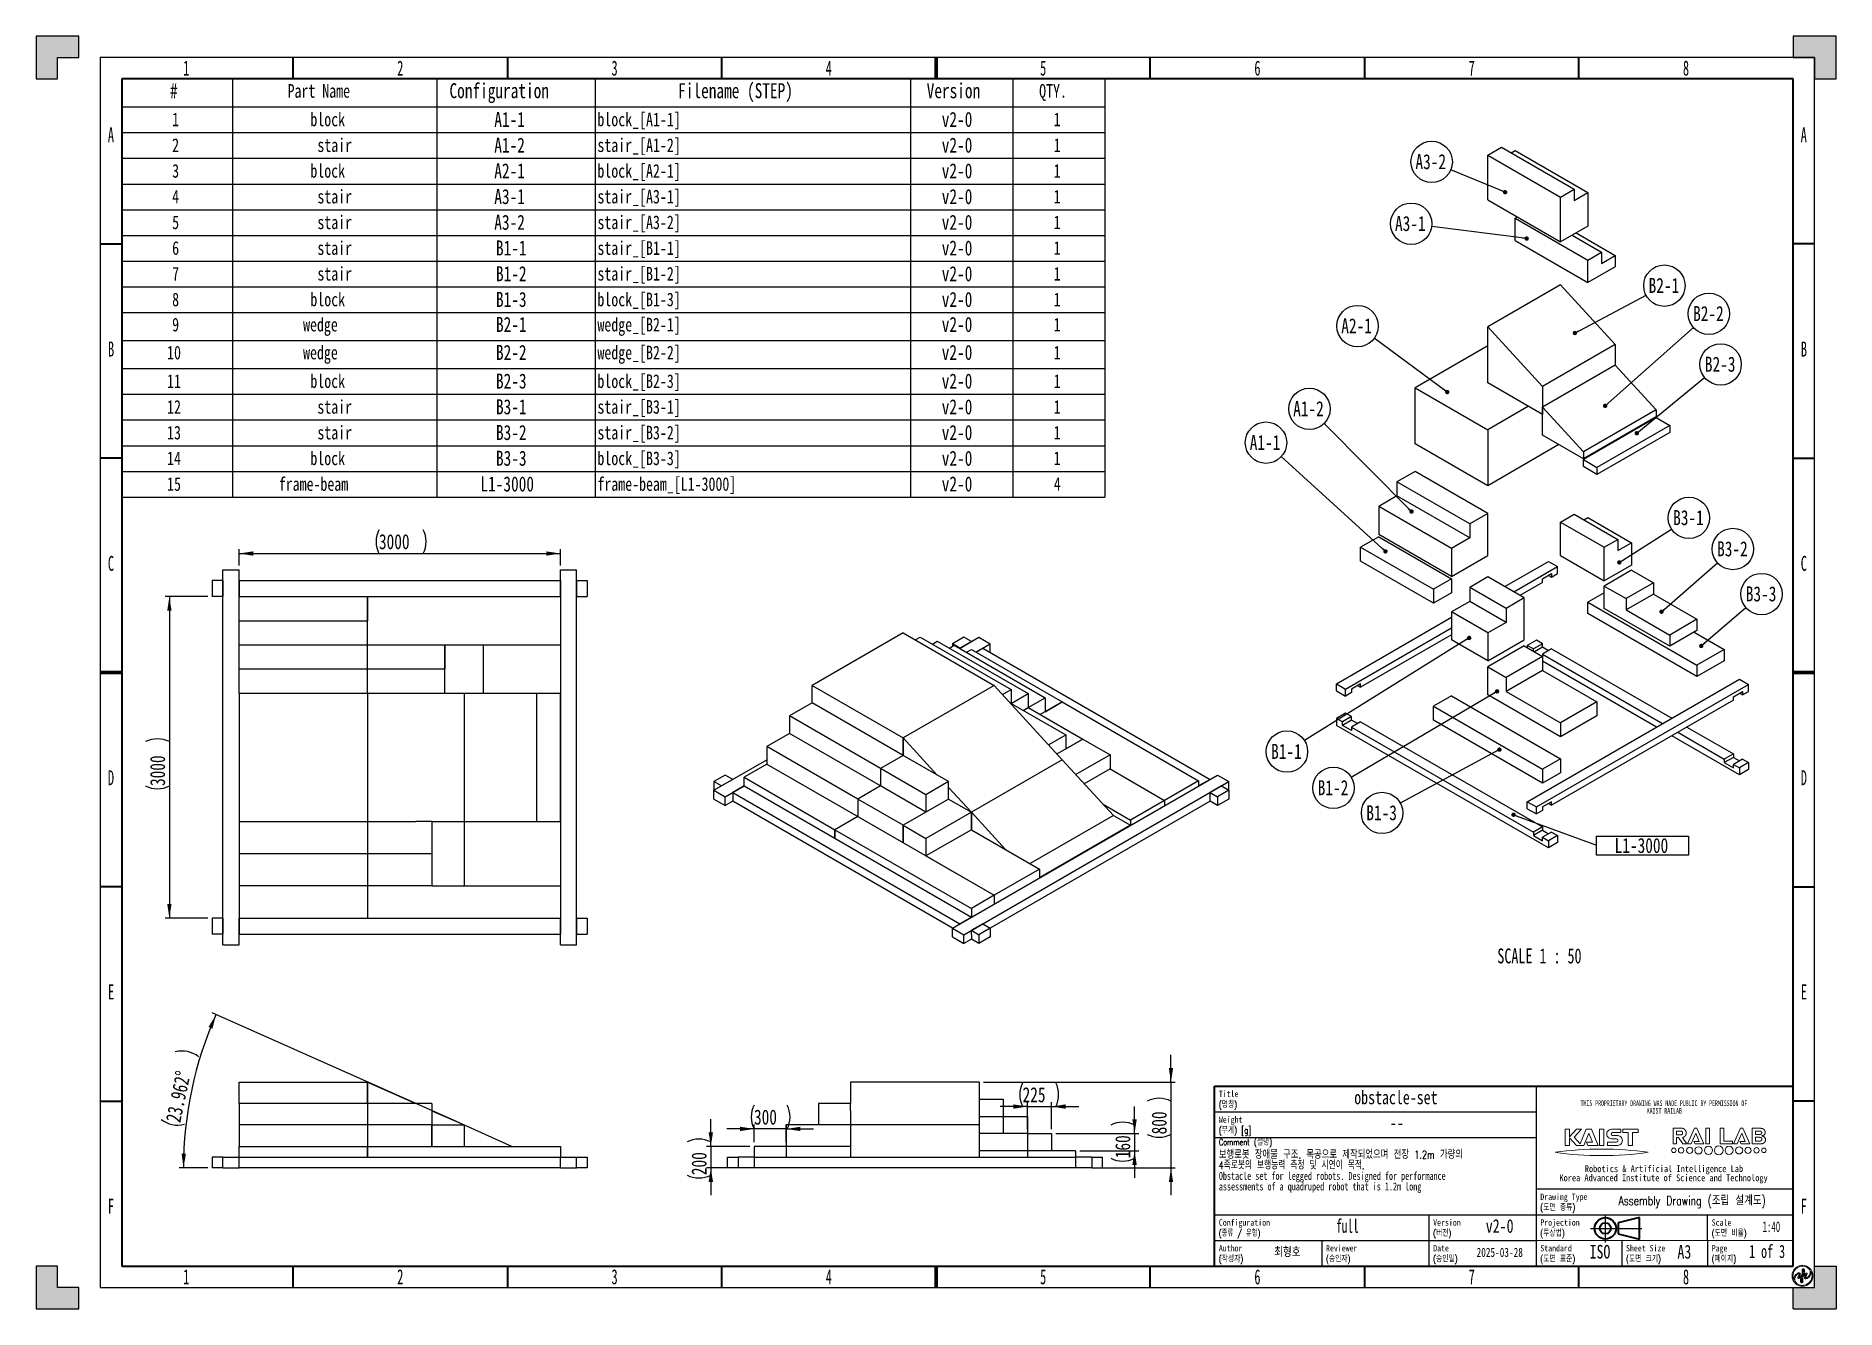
# Model space of a CAD drawing. Header units: millimetres. Extents: x 0 to 420, y 0 to 297.
import ezdxf

# ---------------------------------------------------------------- set-up
doc = ezdxf.new("R2010")
doc.units = ezdxf.units.MM
for name, color, linetype in [('ANNOTATION', 150, 'Continuous'), ('BORDER', 7, 'Continuous'), ('MODELS', 7, 'Continuous'), ('REFERENCE', 9, 'Continuous'), ('TITLE_BLOCK', 7, 'Continuous')]:
    doc.layers.add(name, color=color, linetype=linetype)
doc.layers.add('PRIORITY', color=1, linetype='Continuous', lineweight=25)
doc.styles.add('SLDTEXTSTYLE0', font='TXT', dxfattribs={"width": 0.605})
doc.styles.add('SLDTEXTSTYLE1', font='TXT', dxfattribs={"width": 0.75})
doc.styles.add('SLDTEXTSTYLE2', font='TXT', dxfattribs={"width": 0.75, "bigfont": 'bigfont'})
doc.styles.add('SLDTEXTSTYLE3', font='TXT', dxfattribs={"width": 0.695652, "bigfont": 'bigfont'})
doc.styles.add('SLDTEXTSTYLE4', font='TXT', dxfattribs={"width": 0.666667})
doc.styles.add('SLDTEXTSTYLE5', font='TXT', dxfattribs={"width": 0.694444, "bigfont": 'bigfont'})
doc.styles.add('SLDTEXTSTYLE6', font='TXT', dxfattribs={"width": 0.631579})
doc.styles.add('SLDTEXTSTYLE7', font='TXT', dxfattribs={"width": 0.6875})
doc.dimstyles.new('SLDDIMSTYLE0', dxfattribs={"dimtxt": 0.18, "dimasz": 1.016, "dimexe": 0, "dimexo": 0.0625, "dimgap": 0, "dimtad": 0, "dimtih": 1, "dimtoh": 1, "dimdec": 0, "dimrnd": 1e-09, "dimzin": 0, "dimdsep": 46, "dimtxsty": 'Standard', "dimblk1": 'DOT', "dimblk2": 'DOT', "dimsah": 1, "dimcen": 0.09, "dimadec": 0, "dimazin": 0, "dimtfac": 1.016, "dimtdec": 0, "dimtofl": 0, "dimtmove": 0, "dimatfit": 3, "dimldrblk": 'DOT', "dimfxl": 1, "dimfrac": 2, "dimtolj": 1, "dimtzin": 0, "dimarcsym": 0})
doc.dimstyles.new('SLDDIMSTYLE1', dxfattribs={"dimtxt": 3.5, "dimasz": 3.302, "dimexe": 0, "dimexo": 0.0625, "dimgap": 0.875, "dimtad": 1, "dimdec": 4, "dimlfac": 40, "dimzin": 12, "dimdsep": 46, "dimtxsty": 'SLDTEXTSTYLE1', "dimsah": 1, "dimcen": 0.09, "dimazin": 3, "dimtfac": 1, "dimtofl": 0, "dimtmove": 0, "dimatfit": 3, "dimfxl": 1, "dimfrac": 2, "dimtolj": 1, "dimtzin": 12, "dimarcsym": 0})
doc.dimstyles.new('SLDDIMSTYLE2', dxfattribs={"dimtxt": 3.5, "dimasz": 3.302, "dimexe": 0, "dimexo": 0.0625, "dimgap": 0.875, "dimtad": 1, "dimdec": 3, "dimlfac": 40, "dimrnd": 1e-09, "dimzin": 12, "dimdsep": 46, "dimtxsty": 'SLDTEXTSTYLE1', "dimsah": 1, "dimcen": 0.09, "dimadec": 0, "dimazin": 3, "dimtfac": 1, "dimtdec": 3, "dimtmove": 0, "dimatfit": 0, "dimfxl": 1, "dimfrac": 2, "dimtolj": 1, "dimtzin": 12, "dimarcsym": 0})
doc.dimstyles.new('SLDDIMSTYLE3', dxfattribs={"dimtxt": 3.5, "dimasz": 3.302, "dimexe": 0, "dimexo": 0.0625, "dimgap": 0.875, "dimtad": 1, "dimdec": 3, "dimlfac": 40, "dimrnd": 1e-09, "dimzin": 12, "dimdsep": 46, "dimtxsty": 'SLDTEXTSTYLE1', "dimsah": 1, "dimcen": 0.09, "dimadec": 0, "dimazin": 3, "dimtfac": 1, "dimtdec": 3, "dimtofl": 0, "dimtmove": 0, "dimatfit": 3, "dimfxl": 1, "dimfrac": 2, "dimtolj": 1, "dimtzin": 12, "dimarcsym": 0})

msp = doc.modelspace()

# ---------------------------------------------------------------- texts
at = {"layer": 'BORDER', "color": 7, "char_height": 3.5, "attachment_point": 2, "style": 'SLDTEXTSTYLE0'}
for s, insert in [('1', (35.0634983, 291.267929)), ('2', (85, 291.267929)), ('3', (135.0021267, 291.267929)), ('4', (184.9939236, 291.267929)), ('5', (235.0003039, 291.267929)), ('6', (285.0006076, 291.267929)), ('7', (335.0036458, 291.267929)), ('8', (385.0009114, 291.267929)), ('A', (17.4811632, 275.7082631)), ('A', (412.4811632, 275.7082631)), ('B', (17.5197483, 225.7082631)), ('B', (412.5197483, 225.7082631)), ('C', (17.486632, 175.7082631)), ('C', (412.486632, 175.7082631)), ('D', (17.4990885, 125.7082631)), ('D', (412.4990885, 125.7082631)), ('E', (17.5215712, 75.7082631)), ('E', (412.5215712, 75.7082631)), ('F', (17.4921007, 25.7082631)), ('F', (412.4921007, 25.7082631)), ('1', (35.0634983, 9.267929)), ('2', (85, 9.267929)), ('3', (135.0021267, 9.2751494)), ('4', (184.9939236, 9.2474051)), ('5', (235.0003039, 9.2689111)), ('6', (285.0006076, 9.2576469)), ('7', (335.0036458, 9.2464387)), ('8', (385.0009114, 9.2464387))]:
    msp.add_mtext(s, dxfattribs=dict(at, insert=insert))
at = {"layer": 'MODELS', "insert": (350.8049719, 84.132231), "char_height": 3.5, "attachment_point": 2, "style": 'SLDTEXTSTYLE7'}
msp.add_mtext('SCALE 1 : 50', dxfattribs=at)
at = {"layer": 'TITLE_BLOCK'}
for s, insert, char_height, attachment_point, style in [('obstacle-set', (317.3070739, 50.9477623), 3.175, 2, 'SLDTEXTSTYLE1'), ('--', (317.5102894, 45.0074282), 3.175, 2, 'SLDTEXTSTYLE1'), ('Comment (설명)', (276, 39.686585), 1.5, 1, 'SLDTEXTSTYLE2'), ('Assembly Drawing (조립 설계도)', (386.4340739, 26.3382854), 2.116666667, 2, 'SLDTEXTSTYLE2'), ('full', (305.9999998, 20.9477623), 3.175, 2, 'SLDTEXTSTYLE0'), ('v2-0', (341.5227838, 20.9477623), 3.175, 2, 'SLDTEXTSTYLE1'), ('1:40', (404.9236112, 20.4529795), 2.5, 2, 'SLDTEXTSTYLE0'), ('최형호', (291.9757944, 14.5055711), 2.38125, 2, 'SLDTEXTSTYLE2'), ('2025-03-28', (341.5382172, 14.2786196), 2.11666667, 2, 'SLDTEXTSTYLE1'), ('ISO', (362.5, 14.9477623), 3.175, 1, 'SLDTEXTSTYLE1'), ('A3', (383, 14.9477623), 3.175, 1, 'SLDTEXTSTYLE1'), ('1 of 3', (403.9231953, 14.9792124), 3.082, 2, 'SLDTEXTSTYLE4')]:
    msp.add_mtext(s, dxfattribs=dict(at, insert=insert, char_height=char_height, attachment_point=attachment_point, style=style))

# ---------------------------------------------------------------- blocks, each defined once
blk = doc.blocks.new('RAILAB-DXF_2')
at = {"color": 7, "linetype": 'Continuous', "lineweight": 18}
for p, q in [((60, 424), (60, 1037)), ((60, 1037), (114, 1037)), ((114, 1037), (195, 1037)), ((195, 1037), (373, 1037)), ((363, 926), (195, 926)), ((195, 926), (195, 782)), ((195, 782), (363, 782)), ((624, 424), (897, 1036)), ((940, 842), (769, 424)), ((897, 1036), (983, 1036)), ((1073, 517), (940, 842)), ((983, 1036), (1256, 424)), ((1335, 424), (1335, 1036)), ((1335, 1036), (1475, 1036)), ((1475, 1036), (1475, 424)), ((1893, 424), (1893, 1036)), ((1893, 1036), (2028, 1036)), ((2028, 1036), (2028, 535)), ((2412, 424), (2685, 1036)), ((2728, 842), (2557, 424)), ((2685, 1036), (2771, 1036)), ((2861, 517), (2728, 842)), ((2771, 1036), (3044, 424)), ((3133, 424), (3133, 1036)), ((3133, 1036), (3192, 1036)), ((3192, 1036), (3268, 1036)), ((3268, 1036), (3424, 1036)), ((3420, 925), (3268, 925)), ((3268, 925), (3268, 794)), ((3268, 794), (3420, 794)), ((195, 424), (60, 424)), ((195, 670), (195, 424)), ((438, 424), (277, 670)), ((430, 676), (601, 424)), ((601, 424), (438, 424)), ((769, 424), (624, 424)), ((924, 424), (873, 517)), ((873, 517), (1073, 517)), ((1111, 424), (924, 424)), ((1256, 424), (1111, 424)), ((1475, 424), (1335, 424)), ((1953, 424), (1893, 424)), ((2028, 424), (1953, 424)), ((2028, 535), (2372, 535)), ((2372, 424), (2028, 424)), ((2372, 535), (2372, 424)), ((2557, 424), (2412, 424)), ((2712, 424), (2661, 517)), ((2661, 517), (2861, 517)), ((2899, 424), (2712, 424)), ((3044, 424), (2899, 424)), ((3192, 424), (3133, 424)), ((3192, 424), (3268, 424)), ((3268, 683), (3268, 535)), ((3420, 683), (3268, 683)), ((3268, 535), (3420, 535)), ((3433, 424), (3268, 424)), ((3517, 608), (3517, 609)), ((3652, 592), (3652, 591))]:
    blk.add_line(p, q, dxfattribs=at)
for points, knots in [([(399, 917), (399, 917), (399, 917), (399, 917), (399, 917), (399, 917), (399, 917), (399, 917), (399, 917), (399, 917), (399, 917), (398, 918), (397, 918), (396, 919), (394, 919), (393, 920), (392, 920), (391, 921), (390, 921), (388, 922), (387, 922), (385, 923), (384, 923), (382, 923), (381, 924), (379, 924), (376, 925), (373, 925), (369, 925), (366, 926), (364, 926), (363, 926)], [0, 0, 0, 0, 0.000037, 0.000073, 0.000147, 0.000587, 0.001173, 0.005867, 0.014081, 0.032859, 0.065725, 0.131484, 0.263135, 0.413871, 0.60283, 0.754532, 0.83059, 0.9068, 1.059713, 1.213354, 1.367803, 1.523138, 1.679436, 1.836772, 1.99522, 2.154851, 2.477925, 2.806552, 3.141245, 3.482484, 3.830722, 3.830722, 3.830722, 3.830722]), ([(363, 782), (363, 782), (363, 782), (363, 782), (363, 782), (363, 782), (363, 782), (363, 782), (363, 782), (363, 782), (363, 782), (364, 782), (366, 782), (368, 782), (370, 782), (371, 782), (373, 782), (374, 782), (376, 783), (377, 783), (379, 783), (380, 783), (382, 784), (383, 784), (385, 785), (388, 785), (391, 787), (393, 787), (395, 789), (397, 789), (398, 790), (399, 790)], [0, 0, 0, 0, 0.000084, 0.000168, 0.000336, 0.000671, 0.002685, 0.006711, 0.01342, 0.032191, 0.075021, 0.149723, 0.298191, 0.508183, 0.757048, 0.921158, 1.002695, 1.164774, 1.325579, 1.485177, 1.643635, 1.801023, 1.95741, 2.11287, 2.267475, 2.574401, 2.878821, 3.181365, 3.332143, 3.633079, 3.783422, 3.783422, 3.783422, 3.783422]), ([(373, 1037), (373, 1037), (373, 1037), (373, 1037), (373, 1037), (373, 1037), (373, 1037), (373, 1037), (374, 1037), (374, 1037), (374, 1037), (375, 1037), (378, 1037), (382, 1037), (388, 1037), (394, 1036), (400, 1036), (403, 1035), (407, 1035), (411, 1034), (416, 1034), (420, 1033), (424, 1032), (429, 1031), (433, 1030), (439, 1029), (446, 1027), (452, 1025), (458, 1023), (462, 1021), (466, 1020), (469, 1018), (473, 1016), (476, 1015), (477, 1014)], [0, 0, 0, 0, 0.00006, 0.00012, 0.00024, 0.000479, 0.001919, 0.005756, 0.015348, 0.038362, 0.076694, 0.183864, 0.367039, 0.731345, 1.451983, 2.162371, 2.630506, 3.094447, 3.324891, 3.78282, 4.23694, 4.687413, 5.134403, 5.578081, 6.018619, 6.456195, 7.323138, 8.180441, 8.605981, 9.029691, 9.451772, 9.872423, 10.29185, 10.710257, 10.710257, 10.710257, 10.710257]), ([(423, 892), (423, 892), (423, 892), (423, 892), (423, 892), (423, 892), (423, 892), (423, 892), (423, 892), (423, 892), (423, 892), (423, 893), (422, 894), (421, 895), (420, 897), (420, 898), (419, 899), (419, 899), (418, 900), (417, 902), (416, 903), (415, 904), (414, 905), (413, 906), (412, 907), (411, 908), (409, 910), (407, 912), (404, 914), (402, 915), (400, 916), (399, 917)], [0, 0, 0, 0, 0.000037, 0.000075, 0.00015, 0.000599, 0.001199, 0.005993, 0.014381, 0.03354, 0.067025, 0.133834, 0.266828, 0.455467, 0.605328, 0.754346, 0.828564, 0.902604, 1.050187, 1.197183, 1.343681, 1.48977, 1.635539, 1.781079, 1.92648, 2.071833, 2.362739, 2.654548, 2.94798, 3.243746, 3.542539, 3.542539, 3.542539, 3.542539]), ([(399, 790), (399, 790), (399, 790), (399, 790), (399, 790), (399, 790), (399, 790), (399, 790), (399, 790), (399, 791), (400, 791), (400, 791), (401, 792), (403, 793), (404, 794), (405, 794), (406, 795), (406, 795), (407, 796), (409, 797), (410, 798), (411, 799), (412, 800), (413, 801), (414, 802), (415, 804), (417, 806), (418, 808), (420, 810), (422, 813), (422, 815), (423, 816)], [0, 0, 0, 0, 0.000037, 0.000073, 0.000147, 0.000587, 0.001174, 0.00587, 0.014085, 0.032851, 0.065659, 0.131144, 0.261625, 0.446991, 0.59451, 0.741438, 0.814709, 0.887867, 1.033884, 1.179586, 1.325065, 1.470414, 1.615726, 1.761094, 1.906613, 2.052374, 2.344969, 2.639631, 2.937072, 3.237984, 3.543033, 3.543033, 3.543033, 3.543033]), ([(432, 854), (432, 854), (432, 854), (432, 854), (432, 854), (432, 854), (432, 854), (432, 854), (432, 854), (432, 854), (432, 855), (432, 855), (432, 857), (432, 859), (432, 861), (432, 863), (432, 864), (432, 866), (431, 867), (431, 869), (431, 871), (430, 872), (430, 874), (430, 875), (429, 877), (428, 880), (427, 883), (426, 885), (425, 888), (424, 890), (424, 891), (423, 892)], [0, 0, 0, 0, 0.000087, 0.000175, 0.00035, 0.000699, 0.002797, 0.006992, 0.013982, 0.03354, 0.078165, 0.156001, 0.310703, 0.529523, 0.788855, 0.959863, 1.044826, 1.213704, 1.381239, 1.547497, 1.712542, 1.87644, 2.03926, 2.201072, 2.361946, 2.681151, 2.997486, 3.311559, 3.467952, 3.779803, 3.93544, 3.93544, 3.93544, 3.93544]), ([(423, 816), (423, 816), (423, 816), (423, 816), (423, 816), (423, 816), (423, 816), (423, 816), (423, 816), (423, 816), (423, 816), (424, 817), (424, 818), (425, 820), (426, 821), (426, 823), (427, 824), (427, 826), (428, 827), (428, 829), (429, 830), (429, 832), (430, 833), (430, 835), (431, 837), (431, 840), (432, 843), (432, 847), (432, 850), (432, 852), (432, 854)], [0, 0, 0, 0, 0.000038, 0.000076, 0.000152, 0.000607, 0.001822, 0.00486, 0.009719, 0.0243, 0.058327, 0.136142, 0.272464, 0.428546, 0.624181, 0.85991, 0.938759, 1.096917, 1.255751, 1.415329, 1.575719, 1.736988, 1.899204, 2.062431, 2.226733, 2.558798, 2.895904, 3.238518, 3.587086, 3.942035, 3.942035, 3.942035, 3.942035]), ([(546, 757), (546, 757), (546, 757), (546, 757), (546, 757), (546, 757), (546, 757), (546, 757), (546, 757), (546, 757), (546, 757), (546, 756), (545, 755), (544, 754), (543, 751), (541, 749), (539, 747), (538, 745), (537, 743), (535, 741), (533, 738), (531, 736), (530, 734), (528, 732), (525, 729), (522, 726), (519, 723), (517, 720), (514, 718), (511, 715), (507, 713), (504, 710), (501, 708), (498, 706), (494, 703), (490, 700), (484, 697), (479, 694), (476, 693)], [0, 0, 0, 0, 0.000049, 0.000097, 0.000195, 0.000391, 0.001173, 0.00391, 0.007819, 0.018766, 0.043781, 0.087539, 0.174992, 0.349645, 0.598597, 1.094763, 1.29266, 1.3915, 1.588983, 1.983261, 2.376817, 2.573397, 2.769886, 3.162696, 3.55549, 3.948506, 4.341977, 4.736139, 5.131225, 5.527467, 5.925094, 6.324333, 6.725409, 7.128543, 7.533952, 7.941851, 8.765901, 9.602375, 9.602375, 9.602375, 9.602375]), ([(477, 1014), (477, 1014), (477, 1014), (477, 1014), (477, 1014), (477, 1014), (477, 1014), (477, 1014), (477, 1014), (477, 1014), (477, 1014), (478, 1014), (479, 1013), (481, 1012), (484, 1010), (487, 1009), (490, 1007), (493, 1005), (496, 1003), (498, 1002), (500, 1000), (502, 999), (505, 997), (508, 994), (511, 992), (514, 989), (517, 987), (519, 984), (522, 981), (525, 978), (528, 975), (530, 972), (533, 969), (535, 966), (537, 963), (540, 960), (542, 957), (544, 953), (546, 951), (546, 950)], [0, 0, 0, 0, 0.000051, 0.000102, 0.000204, 0.000408, 0.001224, 0.004081, 0.008162, 0.019586, 0.045691, 0.091343, 0.182533, 0.416333, 0.726572, 1.240062, 1.444281, 1.850844, 2.255087, 2.456406, 2.657226, 2.857576, 3.256966, 3.654807, 4.051327, 4.446754, 4.841319, 5.235256, 5.628797, 6.022178, 6.415633, 6.809396, 7.203702, 7.598784, 7.994873, 8.3922, 8.790991, 9.191473, 9.593868, 9.593868, 9.593868, 9.593868]), ([(546, 950), (546, 950), (546, 950), (546, 950), (546, 950), (546, 950), (546, 950), (546, 950), (546, 950), (546, 950), (546, 949), (546, 949), (547, 949), (547, 948), (549, 945), (550, 942), (552, 939), (553, 937), (554, 935), (555, 932), (557, 928), (558, 925), (559, 923), (560, 920), (561, 917), (562, 913), (564, 909), (565, 905), (566, 901), (567, 897), (567, 893), (568, 889), (569, 884), (569, 879), (570, 871), (571, 863), (571, 854), (571, 846), (570, 840), (570, 834), (569, 827), (568, 820), (567, 814), (567, 810), (566, 806), (565, 802), (564, 798), (562, 794), (561, 790), (560, 786), (558, 783), (557, 779), (555, 775), (554, 771), (552, 768), (550, 764), (548, 761), (547, 758), (546, 757)], [0, 0, 0, 0, 0.000024, 0.000049, 0.000097, 0.000195, 0.000586, 0.001955, 0.00391, 0.009384, 0.018767, 0.04379, 0.087576, 0.200155, 0.400258, 0.900478, 1.200732, 1.401014, 1.601419, 2.002719, 2.404868, 2.808098, 3.010191, 3.21264, 3.618716, 4.026558, 4.43639, 4.848431, 5.262898, 5.680003, 6.099954, 6.522956, 6.949209, 7.378907, 8.249352, 9.135807, 10.039661, 10.943874, 11.38958, 11.831233, 12.703052, 13.560851, 13.984998, 14.406228, 14.824743, 15.240752, 15.654466, 16.066103, 16.475879, 16.884016, 17.29074, 17.696275, 18.100852, 18.504698, 18.908047, 19.311129, 19.714178, 20.117426, 20.117426, 20.117426, 20.117426]), ([(3484, 909), (3484, 909), (3484, 909), (3484, 909), (3484, 909), (3484, 909), (3484, 909), (3484, 909), (3484, 909), (3484, 909), (3484, 909), (3483, 909), (3482, 910), (3481, 911), (3479, 912), (3478, 913), (3477, 913), (3476, 914), (3474, 915), (3473, 916), (3471, 916), (3469, 917), (3467, 918), (3465, 919), (3462, 920), (3460, 920), (3457, 921), (3454, 922), (3451, 922), (3449, 923), (3446, 923), (3443, 924), (3440, 924), (3436, 925), (3433, 925), (3430, 925), (3427, 925), (3423, 925), (3421, 925), (3420, 925)], [0, 0, 0, 0, 0.000028, 0.000057, 0.000114, 0.000227, 0.00091, 0.002729, 0.007279, 0.018202, 0.036417, 0.087485, 0.175269, 0.410941, 0.589343, 0.769298, 0.829649, 0.950924, 1.195897, 1.319661, 1.569907, 1.696453, 1.952536, 2.212811, 2.477502, 2.746825, 3.020981, 3.300162, 3.584552, 3.874321, 4.169633, 4.470643, 4.777494, 5.090325, 5.409266, 5.734438, 6.065957, 6.403932, 6.748465, 6.748465, 6.748465, 6.748465]), ([(3420, 794), (3420, 794), (3420, 794), (3420, 794), (3420, 794), (3420, 794), (3420, 794), (3420, 794), (3420, 794), (3420, 794), (3421, 794), (3422, 794), (3423, 794), (3425, 794), (3428, 794), (3431, 794), (3433, 794), (3436, 795), (3439, 795), (3441, 795), (3443, 795), (3446, 796), (3449, 796), (3451, 797), (3454, 798), (3457, 798), (3460, 799), (3463, 800), (3466, 801), (3469, 803), (3472, 804), (3474, 805), (3476, 806), (3478, 808), (3480, 809), (3482, 810), (3484, 811), (3484, 812)], [0, 0, 0, 0, 0.000042, 0.000085, 0.00017, 0.000679, 0.002038, 0.005434, 0.010867, 0.027155, 0.065105, 0.129977, 0.301833, 0.514353, 0.849134, 1.014137, 1.339448, 1.65862, 1.971802, 2.126195, 2.27915, 2.580826, 2.877009, 3.167885, 3.45365, 3.734509, 4.01068, 4.28239, 4.813334, 5.073144, 5.329519, 5.582742, 5.83311, 6.080926, 6.326505, 6.57017, 6.81225, 6.81225, 6.81225, 6.81225]), ([(3424, 1036), (3424, 1036), (3424, 1036), (3424, 1036), (3424, 1036), (3424, 1036), (3424, 1036), (3424, 1036), (3425, 1036), (3425, 1036), (3426, 1036), (3428, 1036), (3430, 1036), (3435, 1036), (3441, 1036), (3447, 1036), (3452, 1036), (3457, 1035), (3460, 1035), (3464, 1035), (3468, 1034), (3473, 1034), (3479, 1033), (3484, 1032), (3489, 1032), (3493, 1031), (3500, 1029), (3508, 1028), (3517, 1025), (3526, 1023), (3534, 1020), (3540, 1018), (3543, 1017)], [0, 0, 0, 0, 0.00007, 0.00014, 0.000281, 0.001126, 0.002253, 0.011269, 0.027042, 0.063074, 0.126066, 0.251799, 0.573587, 0.999242, 1.700133, 2.253265, 2.799761, 3.339717, 3.607273, 3.873232, 4.400408, 4.921353, 5.436181, 5.945006, 6.447948, 6.94513, 7.436682, 8.403391, 9.349225, 10.275378, 11.183118, 12.073797, 12.073797, 12.073797, 12.073797]), ([(3484, 812), (3484, 812), (3484, 812), (3484, 812), (3484, 812), (3484, 812), (3484, 812), (3484, 812), (3484, 812), (3484, 812), (3484, 812), (3484, 812), (3485, 812), (3485, 813), (3486, 814), (3487, 815), (3489, 816), (3490, 817), (3491, 818), (3491, 818), (3492, 819), (3493, 820), (3494, 821), (3494, 822), (3495, 823), (3496, 824), (3497, 826), (3498, 828), (3499, 830), (3501, 832), (3502, 834), (3503, 836), (3503, 838), (3504, 840), (3505, 843), (3505, 845), (3506, 847), (3506, 850), (3507, 852), (3507, 854), (3507, 856), (3507, 858), (3507, 860), (3507, 861), (3507, 862), (3507, 862), (3507, 863), (3507, 863), (3507, 863), (3507, 864), (3507, 864), (3507, 866), (3507, 867), (3507, 869), (3507, 870), (3507, 872), (3506, 875), (3506, 876), (3506, 878), (3505, 880), (3505, 881), (3504, 883), (3503, 885), (3503, 887), (3502, 889), (3501, 891), (3499, 893), (3498, 895), (3497, 896), (3496, 898), (3494, 900), (3493, 901), (3491, 903), (3490, 905), (3488, 906), (3486, 907), (3485, 908), (3484, 909)], [0, 0, 0, 0, 0.000015, 0.00003, 0.00006, 0.000119, 0.000358, 0.001194, 0.002388, 0.005731, 0.01146, 0.026729, 0.053421, 0.121891, 0.243038, 0.423458, 0.602446, 0.780153, 0.83913, 0.956731, 1.073899, 1.190682, 1.307127, 1.423281, 1.539194, 1.654913, 1.885951, 2.116799, 2.347847, 2.579486, 2.812102, 3.046077, 3.281787, 3.519598, 3.759866, 4.002939, 4.249148, 4.498817, 4.752252, 5.009747, 5.14011, 5.271592, 5.538044, 5.605408, 5.673079, 5.741061, 5.77517, 5.809358, 5.840063, 5.870698, 5.931757, 6.053049, 6.292452, 6.410635, 6.527854, 6.759545, 6.987848, 7.213091, 7.324676, 7.490872, 7.655788, 7.873948, 8.090483, 8.305779, 8.520226, 8.734219, 8.948156, 9.162436, 9.377454, 9.593602, 9.811266, 10.030824, 10.252645, 10.477085, 10.704489, 10.935188, 11.169499, 11.169499, 11.169499, 11.169499]), ([(3579, 762), (3579, 762), (3579, 762), (3579, 762), (3579, 762), (3579, 762), (3579, 762), (3578, 762), (3578, 762), (3578, 762), (3578, 761), (3577, 761), (3576, 760), (3574, 759), (3571, 758), (3568, 756), (3564, 755), (3562, 753), (3559, 752), (3556, 751), (3553, 750), (3550, 749), (3546, 748), (3542, 746), (3536, 745), (3531, 743), (3524, 742), (3517, 740), (3510, 739), (3505, 738), (3503, 738)], [0, 0, 0, 0, 0.000073, 0.000146, 0.000293, 0.000587, 0.001761, 0.004697, 0.011743, 0.028189, 0.056395, 0.131696, 0.263771, 0.529089, 0.834293, 1.218916, 1.529229, 1.999275, 2.157225, 2.47509, 2.795653, 3.119, 3.445217, 4.106581, 4.441887, 5.122107, 5.815642, 6.523043, 7.244826, 7.981481, 7.981481, 7.981481, 7.981481]), ([(3503, 738), (3503, 738), (3503, 738), (3503, 738), (3503, 738), (3503, 738), (3503, 738), (3503, 738), (3503, 738), (3503, 738), (3504, 738), (3505, 737), (3507, 737), (3510, 737), (3515, 736), (3519, 735), (3524, 734), (3527, 734), (3531, 733), (3535, 732), (3540, 731), (3543, 730), (3547, 729), (3550, 728), (3554, 726), (3560, 724), (3566, 722), (3572, 719), (3578, 716), (3582, 714), (3583, 713)], [0, 0, 0, 0, 0.000096, 0.000193, 0.000386, 0.000772, 0.002316, 0.006177, 0.015442, 0.037052, 0.074068, 0.172598, 0.344403, 0.685661, 1.167814, 1.73827, 2.113774, 2.485535, 2.67004, 3.399133, 3.758489, 4.114511, 4.467298, 4.816949, 5.163569, 5.848114, 6.52184, 7.185674, 7.840581, 8.487566, 8.487566, 8.487566, 8.487566]), ([(3543, 1017), (3543, 1017), (3543, 1017), (3543, 1017), (3543, 1017), (3543, 1017), (3543, 1017), (3543, 1017), (3543, 1017), (3543, 1017), (3543, 1016), (3544, 1016), (3545, 1016), (3547, 1015), (3550, 1014), (3553, 1012), (3555, 1011), (3558, 1010), (3562, 1008), (3565, 1006), (3568, 1005), (3570, 1004), (3573, 1002), (3576, 1000), (3580, 997), (3583, 995), (3586, 993), (3589, 990), (3592, 988), (3595, 985), (3598, 983), (3600, 980), (3603, 977), (3606, 975), (3608, 972), (3611, 969), (3613, 966), (3615, 963), (3617, 961), (3617, 960)], [0, 0, 0, 0, 0.000053, 0.000107, 0.000214, 0.000429, 0.001288, 0.004296, 0.008591, 0.020616, 0.048087, 0.09611, 0.191969, 0.382939, 0.761938, 1.190416, 1.402847, 1.508622, 2.137287, 2.550943, 2.756214, 2.960485, 3.366127, 3.768104, 4.16665, 4.562006, 4.954418, 5.344137, 5.731419, 6.116528, 6.499727, 6.881289, 7.261486, 7.640595, 8.018893, 8.396663, 8.774185, 9.151742, 9.529616, 9.529616, 9.529616, 9.529616]), ([(3626, 807), (3626, 807), (3626, 807), (3626, 807), (3626, 807), (3626, 807), (3626, 807), (3626, 807), (3626, 807), (3626, 807), (3626, 806), (3625, 806), (3624, 804), (3623, 802), (3622, 800), (3620, 798), (3619, 796), (3617, 794), (3616, 793), (3615, 791), (3614, 790), (3612, 788), (3610, 786), (3608, 784), (3606, 782), (3604, 780), (3601, 778), (3598, 775), (3593, 771), (3589, 768), (3584, 765), (3580, 763), (3579, 762)], [0, 0, 0, 0, 0.000064, 0.000129, 0.000259, 0.000518, 0.002072, 0.005181, 0.010362, 0.024868, 0.058023, 0.116038, 0.232049, 0.662906, 0.795533, 1.06098, 1.32681, 1.59317, 1.726595, 1.860207, 2.128062, 2.396882, 2.66681, 2.937986, 3.210549, 3.484635, 3.760378, 4.317322, 4.882435, 5.456687, 6.041006, 6.636269, 6.636269, 6.636269, 6.636269]), ([(3583, 713), (3583, 713), (3583, 713), (3583, 713), (3583, 713), (3583, 713), (3583, 713), (3584, 713), (3584, 713), (3584, 713), (3584, 712), (3585, 712), (3586, 711), (3588, 710), (3591, 708), (3594, 706), (3597, 704), (3599, 703), (3601, 702), (3602, 700), (3604, 699), (3607, 697), (3609, 695), (3611, 693), (3613, 691), (3615, 689), (3617, 687), (3619, 685), (3621, 682), (3623, 680), (3625, 678), (3627, 675), (3629, 672), (3632, 668), (3634, 665), (3635, 663)], [0, 0, 0, 0, 0.000039, 0.000079, 0.000158, 0.000632, 0.001897, 0.005058, 0.010116, 0.03034, 0.060654, 0.14136, 0.282142, 0.562017, 0.879209, 1.271901, 1.583188, 1.89208, 2.045675, 2.198726, 2.50327, 2.805871, 3.106684, 3.405868, 3.703585, 3.999999, 4.295275, 4.589582, 4.883089, 5.175968, 5.46839, 5.760528, 6.052555, 6.63693, 7.222943, 7.222943, 7.222943, 7.222943]), ([(3617, 960), (3617, 960), (3617, 960), (3617, 960), (3617, 960), (3617, 960), (3617, 960), (3617, 960), (3617, 960), (3617, 960), (3617, 960), (3618, 959), (3618, 959), (3618, 958), (3620, 956), (3621, 954), (3623, 951), (3624, 950), (3624, 948), (3625, 946), (3627, 944), (3629, 940), (3630, 937), (3631, 935), (3632, 933), (3633, 930), (3634, 926), (3635, 923), (3637, 919), (3638, 915), (3638, 911), (3639, 908), (3640, 904), (3641, 900), (3641, 896), (3642, 892), (3642, 888), (3642, 885), (3643, 881), (3643, 877), (3643, 874), (3643, 872), (3643, 871), (3643, 871), (3643, 870), (3643, 870), (3643, 870), (3643, 869), (3643, 867), (3643, 865), (3643, 863), (3643, 861), (3642, 859), (3642, 856), (3642, 853), (3641, 850), (3641, 847), (3641, 845), (3640, 841), (3639, 837), (3637, 831), (3636, 826), (3634, 821), (3631, 816), (3629, 812), (3627, 808), (3626, 807)], [0, 0, 0, 0, 0.000022, 0.000045, 0.000091, 0.000183, 0.000549, 0.001466, 0.003665, 0.008797, 0.017594, 0.04105, 0.082092, 0.164154, 0.328199, 0.749684, 1.030554, 1.217818, 1.311469, 1.498828, 1.873908, 2.249705, 2.6265, 2.81536, 3.004574, 3.384194, 3.765641, 4.149186, 4.535092, 4.923619, 5.315022, 5.709549, 6.107445, 6.508946, 6.914282, 7.323678, 7.737351, 7.945861, 8.366349, 8.791628, 9.221894, 9.330261, 9.384567, 9.411751, 9.438955, 9.476235, 9.513471, 9.587814, 9.735993, 10.030369, 10.176595, 10.322201, 10.611606, 10.898711, 11.183642, 11.466528, 11.747503, 12.026699, 12.304255, 12.854972, 13.400833, 13.943015, 14.482717, 15.021157, 15.559561, 16.099154, 16.099154, 16.099154, 16.099154]), ([(476, 693), (476, 693), (476, 693), (476, 693), (476, 693), (476, 693), (476, 693), (476, 693), (476, 693), (476, 693), (475, 692), (473, 692), (470, 690), (468, 689), (465, 688), (463, 687), (460, 686), (456, 684), (453, 683), (450, 682), (446, 681), (442, 680), (438, 678), (434, 677), (431, 677), (430, 676)], [0, 0, 0, 0, 0.000099, 0.000197, 0.000395, 0.00079, 0.003158, 0.009475, 0.025268, 0.063174, 0.126364, 0.303386, 0.6072, 1.114712, 1.216413, 1.420036, 1.828244, 2.237884, 2.649131, 2.855412, 3.269389, 3.685403, 4.103624, 4.524215, 4.947342, 4.947342, 4.947342, 4.947342]), ([(3472, 674), (3472, 674), (3472, 674), (3472, 674), (3472, 674), (3472, 674), (3472, 674), (3472, 674), (3472, 674), (3472, 674), (3471, 674), (3470, 674), (3469, 675), (3467, 676), (3464, 676), (3462, 677), (3460, 678), (3459, 678), (3457, 679), (3455, 679), (3452, 680), (3450, 680), (3448, 680), (3446, 681), (3443, 681), (3439, 682), (3435, 682), (3430, 682), (3425, 682), (3422, 683), (3420, 683)], [0, 0, 0, 0, 0.000047, 0.000095, 0.00019, 0.00076, 0.001519, 0.007598, 0.01824, 0.036494, 0.085247, 0.170826, 0.343005, 0.541505, 0.792325, 1.097452, 1.200205, 1.407323, 1.616652, 1.828255, 2.042195, 2.258532, 2.477324, 2.698629, 2.922499, 3.37813, 3.844629, 4.322363, 4.811674, 5.312878, 5.312878, 5.312878, 5.312878]), ([(3420, 535), (3420, 535), (3420, 535), (3420, 535), (3420, 535), (3420, 535), (3420, 535), (3420, 535), (3420, 535), (3420, 535), (3421, 535), (3422, 535), (3424, 535), (3427, 535), (3429, 535), (3432, 535), (3434, 536), (3437, 536), (3439, 536), (3442, 536), (3443, 536), (3446, 537), (3448, 537), (3452, 538), (3455, 538), (3458, 539), (3461, 540), (3464, 541), (3467, 542), (3472, 543), (3476, 545), (3480, 547), (3482, 548), (3485, 550), (3487, 551), (3489, 552), (3490, 553), (3491, 554)], [0, 0, 0, 0, 0.000047, 0.000094, 0.000188, 0.000751, 0.001502, 0.007511, 0.018022, 0.042026, 0.083964, 0.167579, 0.380993, 0.661999, 0.939001, 1.121471, 1.481207, 1.658509, 2.00807, 2.180366, 2.351031, 2.520087, 2.853446, 3.18062, 3.501793, 3.817157, 4.126915, 4.431284, 4.73049, 5.314316, 5.880507, 6.157724, 6.431394, 6.701828, 6.96935, 7.234294, 7.497003, 7.497003, 7.497003, 7.497003]), ([(3551, 443), (3551, 443), (3551, 443), (3551, 443), (3551, 443), (3551, 443), (3551, 443), (3551, 443), (3551, 443), (3551, 443), (3550, 443), (3549, 442), (3547, 442), (3544, 440), (3539, 439), (3534, 437), (3529, 436), (3524, 434), (3520, 433), (3516, 432), (3511, 431), (3507, 430), (3502, 429), (3497, 429), (3492, 428), (3487, 427), (3482, 426), (3475, 426), (3466, 425), (3455, 424), (3444, 424), (3436, 424), (3433, 424)], [0, 0, 0, 0, 0.000053, 0.000107, 0.000214, 0.000429, 0.001718, 0.005156, 0.01375, 0.034384, 0.068793, 0.165271, 0.33112, 0.776273, 1.225764, 1.793979, 2.253828, 2.95276, 3.188254, 3.663122, 4.143286, 4.628882, 5.120042, 5.616893, 6.119558, 6.628157, 7.142804, 7.66361, 8.724099, 9.810464, 10.923461, 12.063794, 12.063794, 12.063794, 12.063794]), ([(3505, 649), (3505, 649), (3505, 649), (3505, 649), (3505, 649), (3505, 649), (3505, 649), (3505, 649), (3505, 649), (3505, 649), (3505, 649), (3505, 650), (3504, 651), (3503, 652), (3502, 653), (3501, 654), (3500, 655), (3499, 656), (3498, 657), (3498, 658), (3497, 659), (3495, 660), (3494, 661), (3493, 662), (3491, 663), (3490, 664), (3488, 666), (3485, 667), (3482, 669), (3479, 671), (3476, 672), (3473, 673), (3472, 674)], [0, 0, 0, 0, 0.00004, 0.000081, 0.000162, 0.000325, 0.000974, 0.003246, 0.006492, 0.015582, 0.036355, 0.072704, 0.145385, 0.415335, 0.498453, 0.664872, 0.831644, 0.9989, 1.082751, 1.16677, 1.335377, 1.504852, 1.675317, 1.846895, 2.019705, 2.193865, 2.369487, 2.725536, 3.088732, 3.459878, 3.839724, 4.22897, 4.22897, 4.22897, 4.22897]), ([(3491, 554), (3491, 554), (3491, 554), (3491, 554), (3491, 554), (3491, 554), (3491, 554), (3491, 554), (3491, 554), (3491, 554), (3491, 554), (3492, 554), (3492, 555), (3493, 556), (3495, 557), (3496, 558), (3497, 559), (3498, 560), (3499, 561), (3500, 562), (3501, 563), (3501, 564), (3502, 565), (3503, 566), (3504, 567), (3505, 569), (3507, 571), (3508, 573), (3509, 575), (3510, 577), (3511, 579), (3512, 582), (3513, 584), (3514, 587), (3515, 589), (3515, 592), (3516, 594), (3516, 598), (3517, 602), (3517, 606), (3517, 608)], [0, 0, 0, 0, 0.000032, 0.000065, 0.00013, 0.000261, 0.000783, 0.002088, 0.005221, 0.012527, 0.025046, 0.058387, 0.116592, 0.265446, 0.396816, 0.657075, 0.786057, 0.914337, 1.041962, 1.168982, 1.295449, 1.421411, 1.54692, 1.672028, 1.796787, 2.045456, 2.293364, 2.540941, 2.788618, 3.036825, 3.285989, 3.536535, 3.788876, 4.043422, 4.300567, 4.560698, 4.824185, 5.091387, 5.638212, 6.203823, 6.203823, 6.203823, 6.203823]), ([(3517, 609), (3517, 609), (3517, 609), (3517, 609), (3517, 609), (3517, 609), (3517, 609), (3517, 609), (3517, 609), (3517, 610), (3517, 610), (3517, 611), (3517, 612), (3517, 614), (3516, 616), (3516, 618), (3516, 619), (3516, 621), (3516, 622), (3515, 624), (3515, 626), (3515, 627), (3514, 629), (3514, 631), (3513, 632), (3513, 634), (3512, 637), (3510, 640), (3509, 643), (3507, 646), (3506, 648), (3505, 649)], [0, 0, 0, 0, 0.000047, 0.000094, 0.000188, 0.000377, 0.001509, 0.004526, 0.012068, 0.030153, 0.060249, 0.144216, 0.287142, 0.475768, 0.662252, 0.938161, 1.029159, 1.119691, 1.299405, 1.477405, 1.653795, 1.82868, 2.002168, 2.174371, 2.345401, 2.515376, 2.852599, 3.187033, 3.519665, 3.851497, 4.183536, 4.183536, 4.183536, 4.183536]), ([(3626, 500), (3626, 500), (3626, 500), (3626, 500), (3626, 500), (3626, 500), (3626, 500), (3626, 500), (3626, 500), (3626, 500), (3626, 500), (3626, 500), (3625, 499), (3624, 497), (3623, 495), (3621, 493), (3619, 491), (3618, 490), (3617, 488), (3615, 486), (3612, 483), (3611, 481), (3609, 480), (3606, 477), (3604, 475), (3601, 472), (3598, 470), (3595, 467), (3591, 465), (3589, 463), (3585, 461), (3581, 458), (3574, 454), (3567, 450), (3559, 447), (3554, 444), (3551, 443)], [0, 0, 0, 0, 0.000046, 0.000092, 0.000184, 0.000369, 0.001108, 0.002954, 0.007387, 0.017729, 0.035457, 0.082729, 0.165443, 0.378083, 0.567066, 0.945094, 1.228809, 1.323442, 1.512824, 1.892185, 2.272576, 2.463246, 2.654279, 3.037562, 3.422709, 3.809991, 4.199675, 4.592021, 4.987286, 5.385721, 5.586208, 6.193061, 7.0159, 7.856063, 8.715227, 9.59496, 9.59496, 9.59496, 9.59496]), ([(3652, 591), (3652, 591), (3652, 591), (3652, 591), (3652, 591), (3652, 591), (3652, 591), (3652, 591), (3652, 591), (3652, 590), (3652, 590), (3652, 590), (3652, 588), (3652, 586), (3652, 583), (3652, 580), (3652, 577), (3652, 574), (3651, 570), (3651, 566), (3650, 563), (3650, 561), (3649, 557), (3649, 553), (3648, 549), (3647, 546), (3646, 542), (3645, 538), (3643, 534), (3642, 531), (3641, 527), (3639, 524), (3638, 520), (3636, 517), (3634, 513), (3632, 510), (3630, 507), (3628, 504), (3627, 502), (3626, 500)], [0, 0, 0, 0, 0.000053, 0.000107, 0.000214, 0.000428, 0.001285, 0.004286, 0.008571, 0.020568, 0.047975, 0.095887, 0.191525, 0.382059, 0.760215, 1.187782, 1.399781, 1.505345, 2.132844, 2.545822, 2.750787, 2.954775, 3.359927, 3.76152, 4.159798, 4.55501, 4.94741, 5.337259, 5.724821, 6.110367, 6.49417, 6.876509, 7.257665, 7.63792, 8.017562, 8.396876, 8.77615, 9.155672, 9.535729, 9.535729, 9.535729, 9.535729]), ([(3635, 663), (3635, 663), (3635, 663), (3635, 663), (3635, 663), (3635, 663), (3635, 663), (3635, 663), (3635, 663), (3635, 663), (3635, 662), (3635, 662), (3636, 660), (3638, 658), (3639, 655), (3640, 653), (3641, 650), (3642, 648), (3643, 646), (3644, 644), (3644, 642), (3645, 639), (3646, 636), (3647, 633), (3648, 630), (3649, 627), (3649, 623), (3650, 618), (3651, 612), (3652, 605), (3652, 599), (3652, 594), (3652, 592)], [0, 0, 0, 0, 0.000036, 0.000072, 0.000144, 0.000577, 0.001155, 0.005776, 0.013863, 0.032347, 0.064692, 0.147861, 0.295703, 0.739331, 0.88731, 1.183546, 1.480293, 1.777716, 1.926732, 2.075979, 2.37524, 2.675667, 2.977416, 3.280647, 3.585514, 3.892169, 4.200762, 4.824313, 5.457342, 6.100941, 6.756145, 7.423937, 7.423937, 7.423937, 7.423937])]:
    blk.add_open_spline(points, degree=3, knots=knots, dxfattribs=at)
for points in [[(0, 176), (0, 224), (39, 263), (87, 263)], [(87, 89), (39, 89), (0, 128), (0, 176)], [(87, 263), (135, 263), (174, 224), (174, 176)], [(174, 176), (174, 128), (135, 89), (87, 89)], [(277, 670), (250, 670), (221, 670), (195, 670)], [(269, 176), (269, 234), (316, 281), (374, 281)], [(374, 71), (316, 71), (269, 118), (269, 176)], [(374, 281), (432, 281), (479, 234), (479, 176)], [(479, 176), (479, 118), (432, 71), (374, 71)], [(585, 176), (585, 243), (640, 298), (707, 298)], [(707, 54), (640, 54), (585, 109), (585, 176)], [(707, 298), (774, 298), (829, 243), (829, 176)], [(829, 176), (829, 109), (774, 54), (707, 54)], [(910, 176), (910, 253), (972, 315), (1049, 315)], [(1049, 36), (972, 36), (910, 99), (910, 176)], [(1049, 315), (1126, 315), (1189, 253), (1189, 176)], [(1189, 176), (1189, 99), (1126, 36), (1049, 36)], [(1281, 176), (1281, 263), (1351, 333), (1438, 333)], [(1438, 19), (1351, 19), (1281, 89), (1281, 176)], [(1438, 333), (1525, 333), (1595, 263), (1595, 176)], [(1595, 176), (1595, 89), (1525, 19), (1438, 19)], [(1665, 174), (1665, 271), (1743, 349), (1839, 349)], [(1839, 0), (1743, 0), (1665, 78), (1665, 174)], [(1839, 349), (1935, 349), (2014, 271), (2014, 174)], [(2014, 174), (2014, 78), (1935, 0), (1839, 0)], [(2083, 176), (2083, 263), (2154, 333), (2240, 333)], [(2240, 19), (2154, 19), (2083, 89), (2083, 176)], [(2240, 333), (2327, 333), (2397, 263), (2397, 176)], [(2397, 176), (2397, 89), (2327, 19), (2240, 19)], [(2489, 176), (2489, 253), (2552, 315), (2629, 315)], [(2629, 36), (2552, 36), (2489, 99), (2489, 176)], [(2629, 315), (2706, 315), (2768, 253), (2768, 176)], [(2768, 176), (2768, 99), (2706, 36), (2629, 36)], [(2849, 176), (2849, 243), (2904, 298), (2971, 298)], [(2971, 54), (2904, 54), (2849, 109), (2849, 176)], [(2971, 298), (3039, 298), (3093, 243), (3093, 176)], [(3093, 176), (3093, 109), (3039, 54), (2971, 54)], [(3200, 176), (3200, 234), (3247, 281), (3304, 281)], [(3304, 71), (3247, 71), (3200, 118), (3200, 176)], [(3304, 281), (3362, 281), (3409, 234), (3409, 176)], [(3409, 176), (3409, 118), (3362, 71), (3304, 71)], [(3504, 176), (3504, 224), (3543, 263), (3591, 263)], [(3591, 89), (3543, 89), (3504, 128), (3504, 176)], [(3591, 263), (3639, 263), (3678, 224), (3678, 176)], [(3678, 176), (3678, 128), (3639, 89), (3591, 89)]]:
    blk.add_open_spline(points, degree=3, dxfattribs=at)
blk = doc.blocks.new('KAIST_logo_2')
at = {"color": 7, "linetype": 'Continuous', "lineweight": 18}
for p, q in [((563, 1033), (393, 1033)), ((393, 1033), (393, 396)), ((834, 1033), (563, 731)), ((563, 731), (563, 1033)), ((742, 715), (1027, 1033)), ((970, 459), (742, 715)), ((1027, 1033), (834, 1033)), ((1210, 1033), (970, 459)), ((1116, 396), (1310, 877)), ((1410, 1033), (1210, 1033)), ((1310, 877), (1451, 523)), ((1676, 396), (1410, 1033)), ((1896, 1033), (1726, 1033)), ((1726, 1033), (1726, 396)), ((1896, 396), (1896, 1033)), ((2019, 884), (2015, 841)), ((2015, 841), (2019, 797)), ((2032, 923), (2019, 884)), ((2019, 797), (2032, 759)), ((2052, 956), (2032, 923)), ((2032, 759), (2052, 726)), ((2079, 983), (2052, 956)), ((2052, 726), (2079, 698)), ((2112, 1005), (2079, 983)), ((2149, 1021), (2112, 1005)), ((2190, 1030), (2149, 1021)), ((2186, 841), (2192, 869)), ((2192, 813), (2186, 841)), ((2234, 1033), (2190, 1030)), ((2192, 869), (2206, 887)), ((2206, 794), (2192, 813)), ((2206, 887), (2228, 897)), ((2228, 784), (2206, 794)), ((2228, 897), (2254, 901)), ((2254, 781), (2228, 784)), ((2559, 1033), (2234, 1033)), ((2254, 901), (2559, 901)), ((2396, 781), (2254, 781)), ((2440, 778), (2396, 781)), ((2482, 768), (2440, 778)), ((2519, 752), (2482, 768)), ((2551, 731), (2519, 752)), ((2578, 703), (2551, 731)), ((2559, 901), (2559, 1033)), ((2598, 670), (2578, 703)), ((2632, 1033), (2632, 901)), ((3228, 1033), (2632, 1033)), ((2632, 901), (2846, 901)), ((2846, 901), (2846, 396)), ((3015, 396), (3015, 901)), ((3015, 901), (3228, 901)), ((3228, 901), (3228, 1033)), ((222, 157), (0, 128)), ((0, 128), (222, 98)), ((446, 183), (222, 157)), ((222, 98), (446, 72)), ((393, 396), (563, 396)), ((671, 205), (446, 183)), ((446, 72), (671, 50)), ((563, 396), (563, 698)), ((563, 698), (834, 396)), ((897, 223), (671, 205)), ((671, 50), (897, 32)), ((834, 396), (1116, 396)), ((1124, 237), (897, 223)), ((897, 32), (1124, 18)), ((1352, 247), (1124, 237)), ((1124, 18), (1352, 8)), ((1451, 523), (1227, 523)), ((1227, 523), (1280, 396)), ((1280, 396), (1676, 396)), ((1581, 253), (1352, 247)), ((1352, 8), (1581, 2)), ((1811, 255), (1581, 253)), ((1581, 2), (1811, 0)), ((1726, 396), (1896, 396)), ((2041, 253), (1811, 255)), ((1811, 0), (2041, 2)), ((2380, 528), (2038, 528)), ((2038, 528), (2038, 396)), ((2038, 396), (2396, 396)), ((2270, 247), (2041, 253)), ((2041, 2), (2270, 8)), ((2079, 698), (2112, 677)), ((2112, 677), (2149, 661)), ((2149, 661), (2190, 651)), ((2190, 651), (2234, 648)), ((2234, 648), (2380, 648)), ((2498, 237), (2270, 247)), ((2270, 8), (2498, 18)), ((2380, 648), (2407, 645)), ((2407, 532), (2380, 528)), ((2396, 396), (2440, 399)), ((2407, 645), (2428, 635)), ((2428, 542), (2407, 532)), ((2428, 635), (2443, 616)), ((2443, 560), (2428, 542)), ((2440, 399), (2482, 408)), ((2443, 616), (2448, 588)), ((2448, 588), (2443, 560)), ((2482, 408), (2519, 424)), ((2725, 223), (2498, 237)), ((2498, 18), (2725, 32)), ((2519, 424), (2551, 446)), ((2551, 446), (2578, 473)), ((2578, 473), (2598, 506)), ((2611, 632), (2598, 670)), ((2598, 506), (2611, 545)), ((2616, 588), (2611, 632)), ((2611, 545), (2616, 588)), ((2951, 205), (2725, 223)), ((2725, 32), (2951, 50)), ((2846, 396), (3015, 396)), ((3176, 183), (2951, 205)), ((2951, 50), (3176, 72)), ((3399, 157), (3176, 183)), ((3176, 72), (3399, 98)), ((3622, 128), (3399, 157)), ((3399, 98), (3622, 128))]:
    blk.add_line(p, q, dxfattribs=at)
blk = doc.blocks.new('Block1')
at = {"layer": 'PRIORITY'}
for p, q in [((298.24, 18.01), (298.24, 11.55)), ((294.77, 14.83), (306.78, 14.83))]:
    blk.add_line(p, q, dxfattribs=at)
at = {"layer": 'PRIORITY', "linetype": 'Continuous', "lineweight": 35}
for p, q in [((306.21, 17.33), (301.21, 16.08)), ((306.21, 12.33), (306.21, 17.33)), ((301.21, 16.08), (301.21, 13.58)), ((301.21, 13.58), (306.21, 12.33))]:
    blk.add_line(p, q, dxfattribs=at)
for radius in [2.5, 1.28]:
    blk.add_circle((298.24, 14.83), radius, dxfattribs=at)
blk = doc.blocks.new('WIDE_CIRCLE_2')
at = {"color": 7, "linetype": 'Continuous', "lineweight": 18}
for p, q in [((165, 194), (162, 190)), ((173, 179), (177, 182)), ((180, 298), (180, 210)), ((180, 186), (180, 172)), ((180, 146), (180, 78)), ((196, 230), (196, 298)), ((196, 190), (196, 204)), ((196, 78), (196, 166)), ((203, 197), (199, 194)), ((211, 182), (214, 186))]:
    blk.add_line(p, q, dxfattribs=at)
blk.add_circle((188, 188), 188, dxfattribs=at)
for centre, radius, start, end in [((188, 188), 172, 59.9989, 208.4221), ((223, 248), 103, 294.9313, 59.9981), ((153, 128), 119, 114.9313, 190.5569), ((153, 128), 103, 114.9313, 239.9981), ((188, 188), 172, 239.9989, 28.4221), ((188, 53), 201, 110, 114.9313), ((118, 153), 14, 161.3955, 301.5529), ((264, 104), 168, 140, 161.3955), ((188, 53), 185, 110, 114.9313), ((128, 218), 25.5, 320, 110), ((264, 104), 152, 140, 159.2271), ((-11, 363), 244, 302.9071, 315), ((128, 218), 9.5, 320, 110), ((-11, 363), 260, 301.5529, 315), ((219, 108), 69.2, 147.7464, 216.432), ((396, -3), 279, 140.93, 147.7464), ((178, 78), 18, 216.432, 0), ((-20, 379), 263, 315, 319.7083), ((219, 108), 53.2, 147.7464, 216.432), ((396, -3), 263, 145.4509, 147.7464), ((178, 78), 2, 216.432, 0), ((-20, 379), 279, 315, 315.9713), ((198, 298), 18, 36.432, 180), ((198, 298), 2, 36.432, 180), ((-20, 379), 263, 325.4509, 327.7464), ((-20, 379), 279, 320.93, 327.7464), ((396, -3), 279, 135, 135.9713), ((396, -3), 263, 135, 139.7083), ((157, 268), 53.2, 327.7464, 36.432), ((387, 13), 260, 121.5529, 135), ((157, 268), 69.2, 327.7464, 36.432), ((387, 13), 244, 122.9071, 135), ((248, 158), 25.5, 140, 290), ((112, 272), 152, 320, 339.2271), ((248, 158), 9.5, 140, 290), ((112, 272), 168, 320, 341.3955), ((258, 223), 14, 341.3955, 121.5529), ((188, 323), 185, 290, 294.9313), ((188, 323), 201, 290, 294.9313), ((223, 248), 119, 294.9313, 10.5569)]:
    blk.add_arc(centre, radius, start, end, dxfattribs=at)
blk = doc.blocks.new('SW_NOTE_0')
at = {"layer": 'TITLE_BLOCK', "color": 0, "char_height": 1.8521, "attachment_point": 1}
for s, insert, style in [('보행로봇 장애물 구조. 목공으로 제작되었으며 전장 1.2m 가량의', (0, 2.39), 'SLDTEXTSTYLE2'), ('4족로봇의 보행능력 측정 및 시연이 목적.', (0, -0.08), 'SLDTEXTSTYLE3'), ('Obstacle set for legged robots. Designed for performance', (0, -2.55), 'SLDTEXTSTYLE1'), ('assessments of a quadruped robot that is 1.2m long', (0, -5.02), 'SLDTEXTSTYLE1')]:
    blk.add_mtext(s, dxfattribs=dict(at, insert=insert, style=style))
blk = doc.blocks.new('SW_NOTE_0_1')
at = {"layer": 'TITLE_BLOCK', "color": 0, "char_height": 1.5875, "attachment_point": 2, "style": 'SLDTEXTSTYLE1'}
for s, insert in [('Korea Advanced Institute of Science and Technology', (18.12, -0.07)), ('Robotics & Artificial Intelligence Lab', (18.21, 2.05))]:
    blk.add_mtext(s, dxfattribs=dict(at, insert=insert))
blk = doc.blocks.new('SW_NOTE_0_2')
at = {"layer": 'TITLE_BLOCK', "color": 0, "char_height": 1.5, "attachment_point": 1}
for s, insert, style in [('Page', (0, 1.93), 'SLDTEXTSTYLE1'), ('(페이지)', (0, -0.57), 'SLDTEXTSTYLE2')]:
    blk.add_mtext(s, dxfattribs=dict(at, insert=insert, style=style))
blk = doc.blocks.new('SW_NOTE_0_3')
at = {"layer": 'TITLE_BLOCK', "color": 0, "char_height": 1.5, "attachment_point": 1}
for s, insert, style in [('Sheet Size', (0, 1.93), 'SLDTEXTSTYLE1'), ('(도면 크기)', (0, -0.57), 'SLDTEXTSTYLE2')]:
    blk.add_mtext(s, dxfattribs=dict(at, insert=insert, style=style))
blk = doc.blocks.new('SW_NOTE_0_4')
at = {"layer": 'TITLE_BLOCK', "color": 0, "char_height": 1.5, "attachment_point": 1}
for s, insert, style in [('Standard', (0, 1.93), 'SLDTEXTSTYLE1'), ('(도면 표준)', (0, -0.57), 'SLDTEXTSTYLE2')]:
    blk.add_mtext(s, dxfattribs=dict(at, insert=insert, style=style))
blk = doc.blocks.new('SW_NOTE_0_5')
at = {"layer": 'BORDER', "color": 0, "char_height": 1.5, "attachment_point": 1}
for s, insert, style in [('Projection', (0, 1.93), 'SLDTEXTSTYLE1'), ('(투상법)', (0, -0.57), 'SLDTEXTSTYLE2')]:
    blk.add_mtext(s, dxfattribs=dict(at, insert=insert, style=style))
blk = doc.blocks.new('SW_NOTE_0_6')
at = {"layer": 'BORDER', "color": 0, "char_height": 1.5, "attachment_point": 1}
for s, insert, style in [('Scale', (0, 1.93), 'SLDTEXTSTYLE1'), ('(도면 비율)', (0, -0.57), 'SLDTEXTSTYLE2')]:
    blk.add_mtext(s, dxfattribs=dict(at, insert=insert, style=style))
blk = doc.blocks.new('SW_NOTE_0_7')
at = {"layer": 'TITLE_BLOCK', "color": 0, "char_height": 1.5, "attachment_point": 1}
for s, insert, style in [('Weight', (0, 1.93), 'SLDTEXTSTYLE1'), ('(무게) [g]', (0, -0.57), 'SLDTEXTSTYLE2')]:
    blk.add_mtext(s, dxfattribs=dict(at, insert=insert, style=style))
blk = doc.blocks.new('SW_NOTE_0_8')
at = {"layer": 'TITLE_BLOCK', "color": 0, "char_height": 1.5, "attachment_point": 1}
for s, insert, style in [('Author', (0, 1.93), 'SLDTEXTSTYLE1'), ('(작성자)', (0, -0.57), 'SLDTEXTSTYLE2')]:
    blk.add_mtext(s, dxfattribs=dict(at, insert=insert, style=style))
blk = doc.blocks.new('SW_NOTE_0_9')
at = {"layer": 'TITLE_BLOCK', "color": 0, "char_height": 1.5, "attachment_point": 1}
for s, insert, style in [('Date', (0, 1.93), 'SLDTEXTSTYLE1'), ('(승인일)', (0, -0.57), 'SLDTEXTSTYLE2')]:
    blk.add_mtext(s, dxfattribs=dict(at, insert=insert, style=style))
blk = doc.blocks.new('SW_NOTE_0_10')
at = {"layer": 'TITLE_BLOCK', "color": 0, "char_height": 1.5, "attachment_point": 1}
for s, insert, style in [('Configuration', (0, 1.93), 'SLDTEXTSTYLE1'), ('(종류 / 유형)', (0, -0.57), 'SLDTEXTSTYLE5')]:
    blk.add_mtext(s, dxfattribs=dict(at, insert=insert, style=style))
blk = doc.blocks.new('SW_NOTE_0_11')
at = {"layer": 'TITLE_BLOCK', "color": 0, "char_height": 1.5, "attachment_point": 1}
for s, insert, style in [('Version', (0, 1.93), 'SLDTEXTSTYLE1'), ('(버전)', (0, -0.57), 'SLDTEXTSTYLE2')]:
    blk.add_mtext(s, dxfattribs=dict(at, insert=insert, style=style))
blk = doc.blocks.new('SW_NOTE_0_12')
at = {"layer": 'TITLE_BLOCK', "color": 0, "char_height": 1.5, "attachment_point": 1}
for s, insert, style in [('Title', (0, 1.93), 'SLDTEXTSTYLE1'), ('(명칭)', (0, -0.57), 'SLDTEXTSTYLE2')]:
    blk.add_mtext(s, dxfattribs=dict(at, insert=insert, style=style))
blk = doc.blocks.new('SW_NOTE_0_13')
at = {"layer": 'TITLE_BLOCK', "color": 0, "char_height": 1.5, "attachment_point": 1}
for s, insert, style in [('Drawing Type', (0, 1.93), 'SLDTEXTSTYLE1'), ('(도면 종류)', (0, -0.57), 'SLDTEXTSTYLE2')]:
    blk.add_mtext(s, dxfattribs=dict(at, insert=insert, style=style))
blk = doc.blocks.new('SW_NOTE_0_14')
at = {"layer": 'TITLE_BLOCK', "color": 0, "char_height": 1.5, "attachment_point": 1}
for s, insert, style in [('Reviewer', (0, 1.93), 'SLDTEXTSTYLE1'), ('(승인자)', (0, -0.57), 'SLDTEXTSTYLE2')]:
    blk.add_mtext(s, dxfattribs=dict(at, insert=insert, style=style))
blk = doc.blocks.new('SW_NOTE_0_15')
at = {"color": 0, "linetype": 'Continuous', "lineweight": 0, "char_height": 1.3229, "attachment_point": 2, "style": 'SLDTEXTSTYLE6'}
for s, insert in [('THIS PROPRIETARY DRAWING WAS MADE PUBLIC BY PERMISSION OF', (23.57, 1.7)), ('KAIST RAILAB', (23.68, -0.06))]:
    blk.add_mtext(s, dxfattribs=dict(at, insert=insert))
blk = doc.blocks.new('SW_TABLEANNOTATION_0')
at = {"layer": 'MODELS', "color": 0}
for p, q in [((0, 0), (0, -6.53)), ((0, 0), (25.88, 0)), ((25.88, 0), (25.88, -6.53)), ((25.88, 0), (73.53, 0)), ((73.53, 0), (73.53, -6.53)), ((73.53, 0), (110.5, 0)), ((110.5, 0), (110.5, -6.53)), ((110.5, 0), (184.06, 0)), ((184.06, 0), (184.06, -6.53)), ((184.06, 0), (207.94, 0)), ((207.94, 0), (207.94, -6.53)), ((207.94, 0), (229.36, 0)), ((229.36, 0), (229.36, -6.53)), ((0, -6.53), (25.88, -6.53)), ((0, -6.53), (0, -12.53)), ((25.88, -6.53), (73.53, -6.53)), ((25.88, -6.53), (25.88, -12.53)), ((73.53, -6.53), (110.5, -6.53)), ((73.53, -6.53), (73.53, -12.53)), ((110.5, -6.53), (184.06, -6.53)), ((110.5, -6.53), (110.5, -12.53)), ((184.06, -6.53), (207.94, -6.53)), ((184.06, -6.53), (184.06, -12.53)), ((207.94, -6.53), (229.36, -6.53)), ((207.94, -6.53), (207.94, -12.53)), ((229.36, -6.53), (229.36, -12.53)), ((0, -12.53), (0, -18.53)), ((0, -12.53), (25.88, -12.53)), ((25.88, -12.53), (25.88, -18.53)), ((25.88, -12.53), (73.53, -12.53)), ((73.53, -12.53), (73.53, -18.53)), ((73.53, -12.53), (110.5, -12.53)), ((110.5, -12.53), (110.5, -18.53)), ((110.5, -12.53), (184.06, -12.53)), ((184.06, -12.53), (184.06, -18.53)), ((184.06, -12.53), (207.94, -12.53)), ((207.94, -12.53), (207.94, -18.53)), ((207.94, -12.53), (229.36, -12.53)), ((229.36, -12.53), (229.36, -18.53)), ((0, -18.53), (0, -24.53)), ((0, -18.53), (25.88, -18.53)), ((25.88, -18.53), (25.88, -24.53)), ((25.88, -18.53), (73.53, -18.53)), ((73.53, -18.53), (73.53, -24.53)), ((73.53, -18.53), (110.5, -18.53)), ((110.5, -18.53), (110.5, -24.53)), ((110.5, -18.53), (184.06, -18.53)), ((184.06, -18.53), (184.06, -24.53)), ((184.06, -18.53), (207.94, -18.53)), ((207.94, -18.53), (207.94, -24.53)), ((207.94, -18.53), (229.36, -18.53)), ((229.36, -18.53), (229.36, -24.53)), ((0, -24.53), (0, -30.53)), ((0, -24.53), (25.88, -24.53)), ((25.88, -24.53), (25.88, -30.53)), ((25.88, -24.53), (73.53, -24.53)), ((73.53, -24.53), (73.53, -30.53)), ((73.53, -24.53), (110.5, -24.53)), ((110.5, -24.53), (110.5, -30.53)), ((110.5, -24.53), (184.06, -24.53)), ((184.06, -24.53), (184.06, -30.53)), ((184.06, -24.53), (207.94, -24.53)), ((207.94, -24.53), (207.94, -30.53)), ((207.94, -24.53), (229.36, -24.53)), ((229.36, -24.53), (229.36, -30.53)), ((0, -30.53), (0, -36.53)), ((0, -30.53), (25.88, -30.53)), ((25.88, -30.53), (25.88, -36.53)), ((25.88, -30.53), (73.53, -30.53)), ((73.53, -30.53), (73.53, -36.53)), ((73.53, -30.53), (110.5, -30.53)), ((110.5, -30.53), (110.5, -36.53)), ((110.5, -30.53), (184.06, -30.53)), ((184.06, -30.53), (184.06, -36.53)), ((184.06, -30.53), (207.94, -30.53)), ((207.94, -30.53), (207.94, -36.53)), ((207.94, -30.53), (229.36, -30.53)), ((229.36, -30.53), (229.36, -36.53)), ((0, -36.53), (0, -42.53)), ((0, -36.53), (25.88, -36.53)), ((25.88, -36.53), (25.88, -42.53)), ((25.88, -36.53), (73.53, -36.53)), ((73.53, -36.53), (73.53, -42.53)), ((73.53, -36.53), (110.5, -36.53)), ((110.5, -36.53), (110.5, -42.53)), ((110.5, -36.53), (184.06, -36.53)), ((184.06, -36.53), (184.06, -42.53)), ((184.06, -36.53), (207.94, -36.53)), ((207.94, -36.53), (207.94, -42.53)), ((207.94, -36.53), (229.36, -36.53)), ((229.36, -36.53), (229.36, -42.53)), ((0, -42.53), (0, -48.53)), ((0, -42.53), (25.88, -42.53)), ((25.88, -42.53), (25.88, -48.53)), ((25.88, -42.53), (73.53, -42.53)), ((73.53, -42.53), (73.53, -48.53)), ((73.53, -42.53), (110.5, -42.53)), ((110.5, -42.53), (110.5, -48.53)), ((110.5, -42.53), (184.06, -42.53)), ((184.06, -42.53), (184.06, -48.53)), ((184.06, -42.53), (207.94, -42.53)), ((207.94, -42.53), (207.94, -48.53)), ((207.94, -42.53), (229.36, -42.53)), ((229.36, -42.53), (229.36, -48.53)), ((0, -48.53), (0, -54.53)), ((0, -48.53), (25.88, -48.53)), ((25.88, -48.53), (25.88, -54.53)), ((25.88, -48.53), (73.53, -48.53)), ((73.53, -48.53), (73.53, -54.53)), ((73.53, -48.53), (110.5, -48.53)), ((110.5, -48.53), (110.5, -54.53)), ((110.5, -48.53), (184.06, -48.53)), ((184.06, -48.53), (184.06, -54.53)), ((184.06, -48.53), (207.94, -48.53)), ((207.94, -48.53), (207.94, -54.53)), ((207.94, -48.53), (229.36, -48.53)), ((229.36, -48.53), (229.36, -54.53)), ((0, -54.53), (0, -61.05)), ((0, -54.53), (25.88, -54.53)), ((25.88, -54.53), (25.88, -61.05)), ((25.88, -54.53), (73.53, -54.53)), ((73.53, -54.53), (73.53, -61.05)), ((73.53, -54.53), (110.5, -54.53)), ((110.5, -54.53), (110.5, -61.05)), ((110.5, -54.53), (184.06, -54.53)), ((184.06, -54.53), (184.06, -61.05)), ((184.06, -54.53), (207.94, -54.53)), ((207.94, -54.53), (207.94, -61.05)), ((207.94, -54.53), (229.36, -54.53)), ((229.36, -54.53), (229.36, -61.05)), ((0, -61.05), (0, -67.58)), ((0, -61.05), (25.88, -61.05)), ((25.88, -61.05), (25.88, -67.58)), ((25.88, -61.05), (73.53, -61.05)), ((73.53, -61.05), (73.53, -67.58)), ((73.53, -61.05), (110.5, -61.05)), ((110.5, -61.05), (110.5, -67.58)), ((110.5, -61.05), (184.06, -61.05)), ((184.06, -61.05), (184.06, -67.58)), ((184.06, -61.05), (207.94, -61.05)), ((207.94, -61.05), (207.94, -67.58)), ((207.94, -61.05), (229.36, -61.05)), ((229.36, -61.05), (229.36, -67.58)), ((0, -67.58), (0, -73.58)), ((0, -67.58), (25.88, -67.58)), ((25.88, -67.58), (25.88, -73.58)), ((25.88, -67.58), (73.53, -67.58)), ((73.53, -67.58), (73.53, -73.58)), ((73.53, -67.58), (110.5, -67.58)), ((110.5, -67.58), (110.5, -73.58)), ((110.5, -67.58), (184.06, -67.58)), ((184.06, -67.58), (184.06, -73.58)), ((184.06, -67.58), (207.94, -67.58)), ((207.94, -67.58), (207.94, -73.58)), ((207.94, -67.58), (229.36, -67.58)), ((229.36, -67.58), (229.36, -73.58)), ((0, -73.58), (0, -79.58)), ((0, -73.58), (25.88, -73.58)), ((25.88, -73.58), (25.88, -79.58)), ((25.88, -73.58), (73.53, -73.58)), ((73.53, -73.58), (73.53, -79.58)), ((73.53, -73.58), (110.5, -73.58)), ((110.5, -73.58), (110.5, -79.58)), ((110.5, -73.58), (184.06, -73.58)), ((184.06, -73.58), (184.06, -79.58)), ((184.06, -73.58), (207.94, -73.58)), ((207.94, -73.58), (207.94, -79.58)), ((207.94, -73.58), (229.36, -73.58)), ((229.36, -73.58), (229.36, -79.58)), ((0, -79.58), (0, -85.58)), ((0, -79.58), (25.88, -79.58)), ((25.88, -79.58), (25.88, -85.58)), ((25.88, -79.58), (73.53, -79.58)), ((73.53, -79.58), (73.53, -85.58)), ((73.53, -79.58), (110.5, -79.58)), ((110.5, -79.58), (110.5, -85.58)), ((110.5, -79.58), (184.06, -79.58)), ((184.06, -79.58), (184.06, -85.58)), ((184.06, -79.58), (207.94, -79.58)), ((207.94, -79.58), (207.94, -85.58)), ((207.94, -79.58), (229.36, -79.58)), ((229.36, -79.58), (229.36, -85.58)), ((0, -85.58), (0, -91.58)), ((0, -85.58), (25.88, -85.58)), ((25.88, -85.58), (25.88, -91.58)), ((25.88, -85.58), (73.53, -85.58)), ((73.53, -85.58), (73.53, -91.58)), ((73.53, -85.58), (110.5, -85.58)), ((110.5, -85.58), (110.5, -91.58)), ((110.5, -85.58), (184.06, -85.58)), ((184.06, -85.58), (184.06, -91.58)), ((184.06, -85.58), (207.94, -85.58)), ((207.94, -85.58), (207.94, -91.58)), ((207.94, -85.58), (229.36, -85.58)), ((229.36, -85.58), (229.36, -91.58)), ((0, -91.58), (0, -97.58)), ((0, -91.58), (25.88, -91.58)), ((25.88, -91.58), (25.88, -97.58)), ((25.88, -91.58), (73.53, -91.58)), ((73.53, -91.58), (73.53, -97.58)), ((73.53, -91.58), (110.5, -91.58)), ((110.5, -91.58), (110.5, -97.58)), ((110.5, -91.58), (184.06, -91.58)), ((184.06, -91.58), (184.06, -97.58)), ((184.06, -91.58), (207.94, -91.58)), ((207.94, -91.58), (207.94, -97.58)), ((207.94, -91.58), (229.36, -91.58)), ((229.36, -91.58), (229.36, -97.58)), ((0, -97.58), (25.88, -97.58)), ((25.88, -97.58), (73.53, -97.58)), ((73.53, -97.58), (110.5, -97.58)), ((110.5, -97.58), (184.06, -97.58)), ((184.06, -97.58), (207.94, -97.58)), ((207.94, -97.58), (229.36, -97.58))]:
    blk.add_line(p, q, dxfattribs=at)
at = {"layer": 'MODELS', "color": 0, "attachment_point": 1, "style": 'SLDTEXTSTYLE1'}
for s, insert, char_height in [('#', (11.26, -1.01), 3.5), ('Part Name', (38.7, -1.22), 3.175), ('Configuration', (76.48, -1.01), 3.5), ('Filename (STEP)', (129.83, -1.01), 3.5), ('Version', (187.82, -1.01), 3.5), ('QTY.', (214.07, -1.22), 3.175), ('1', (11.77, -7.88), 3.17), ('block', (44.02, -7.88), 3.175), ('A1-1', (86.93, -7.71), 3.5), ('block_[A1-1]', (111, -7.88), 3.175), ('v2-0', (191.34, -7.71), 3.5), ('1', (217.48, -7.88), 3.17), ('2', (11.77, -13.88), 3.17), ('stair', (45.66, -13.88), 3.175), ('A1-2', (86.93, -13.71), 3.5), ('stair_[A1-2]', (111, -13.88), 3.175), ('v2-0', (191.34, -13.71), 3.5), ('1', (217.48, -13.88), 3.17), ('3', (11.77, -19.88), 3.17), ('block', (44.02, -19.88), 3.175), ('A2-1', (86.93, -19.71), 3.5), ('block_[A2-1]', (111, -19.88), 3.175), ('v2-0', (191.34, -19.71), 3.5), ('1', (217.48, -19.88), 3.17), ('4', (11.77, -25.88), 3.17), ('stair', (45.66, -25.88), 3.175), ('A3-1', (86.93, -25.71), 3.5), ('stair_[A3-1]', (111, -25.88), 3.175), ('v2-0', (191.34, -25.71), 3.5), ('1', (217.48, -25.88), 3.17), ('5', (11.77, -31.88), 3.17), ('stair', (45.66, -31.88), 3.175), ('A3-2', (86.93, -31.71), 3.5), ('stair_[A3-2]', (111, -31.88), 3.175), ('v2-0', (191.34, -31.71), 3.5), ('1', (217.48, -31.88), 3.17), ('stair', (45.66, -37.88), 3.175), ('B1-1', (87.32, -37.71), 3.5), ('stair_[B1-1]', (111, -37.88), 3.175), ('v2-0', (191.34, -37.71), 3.5), ('6', (11.77, -37.88), 3.17), ('1', (217.48, -37.88), 3.17), ('7', (11.77, -43.88), 3.17), ('stair', (45.66, -43.88), 3.175), ('B1-2', (87.32, -43.71), 3.5), ('stair_[B1-2]', (111, -43.88), 3.175), ('v2-0', (191.34, -43.71), 3.5), ('1', (217.48, -43.88), 3.17), ('8', (11.77, -49.88), 3.17), ('block', (44.02, -49.88), 3.175), ('B1-3', (87.32, -49.71), 3.5), ('block_[B1-3]', (111, -49.88), 3.175), ('v2-0', (191.34, -49.71), 3.5), ('1', (217.48, -49.88), 3.17), ('9', (11.77, -55.75), 3.17), ('wedge', (42.32, -55.75), 3.175), ('B2-1', (87.32, -55.54), 3.5), ('wedge_[B2-1]', (111, -55.75), 3.175), ('v2-0', (191.34, -55.54), 3.5), ('1', (217.48, -55.75), 3.17), ('10', (10.59, -62.27), 3.175), ('wedge', (42.32, -62.27), 3.175), ('B2-2', (87.32, -62.07), 3.5), ('wedge_[B2-2]', (111, -62.27), 3.175), ('v2-0', (191.34, -62.07), 3.5), ('1', (217.48, -62.27), 3.17), ('11', (10.59, -68.94), 3.175), ('block', (44.02, -68.94), 3.175), ('B2-3', (87.32, -68.76), 3.5), ('block_[B2-3]', (111, -68.94), 3.175), ('v2-0', (191.34, -68.76), 3.5), ('1', (217.48, -68.94), 3.17), ('12', (10.59, -74.94), 3.175), ('stair', (45.66, -74.94), 3.175), ('B3-1', (87.32, -74.76), 3.5), ('stair_[B3-1]', (111, -74.94), 3.175), ('v2-0', (191.34, -74.76), 3.5), ('1', (217.48, -74.94), 3.17), ('13', (10.59, -80.94), 3.175), ('stair', (45.66, -80.94), 3.175), ('B3-2', (87.32, -80.76), 3.5), ('stair_[B3-2]', (111, -80.94), 3.175), ('v2-0', (191.34, -80.76), 3.5), ('1', (217.48, -80.94), 3.17), ('14', (10.59, -86.94), 3.175), ('block', (44.02, -86.94), 3.175), ('B3-3', (87.32, -86.76), 3.5), ('block_[B3-3]', (111, -86.94), 3.175), ('v2-0', (191.34, -86.76), 3.5), ('1', (217.48, -86.94), 3.17), ('15', (10.59, -92.94), 3.175), ('frame-beam', (36.65, -92.94), 3.175), ('L1-3000', (83.7, -92.76), 3.5), ('frame-beam_[L1-3000]', (111, -92.94), 3.175), ('v2-0', (191.34, -92.76), 3.5), ('4', (217.48, -92.94), 3.17)]:
    blk.add_mtext(s, dxfattribs=dict(at, insert=insert, char_height=char_height))
blk = doc.blocks.new('SW_NOTE_0_16')
at = {"layer": 'ANNOTATION', "color": 0}
blk.add_circle((-3.57, 3.25), 4.83, dxfattribs=at)
at = {"layer": 'ANNOTATION', "color": 0, "insert": (-3.79, 5.05), "char_height": 3.5, "attachment_point": 2, "style": 'SLDTEXTSTYLE1'}
blk.add_mtext('A1-1', dxfattribs=at)
blk = doc.blocks.new('_Dot')
at = {"color": 0, "linetype": 'ByBlock', "lineweight": -2}
blk.add_line((-0.5, 0), (-1, 0), dxfattribs=at)
at = {"color": 0, "linetype": 'ByBlock', "const_width": 0.5}
blk.add_lwpolyline([(-0.25, 0, 1), (0.25, 0, 1)], format="xyb", close=True, dxfattribs=at)
blk = doc.blocks.new('SW_NOTE_0_17')
at = {"layer": 'ANNOTATION', "color": 0}
blk.add_circle((-3.41, 3.42), 4.83, dxfattribs=at)
at = {"layer": 'ANNOTATION', "color": 0, "insert": (-3.63, 5.23), "char_height": 3.5, "attachment_point": 2, "style": 'SLDTEXTSTYLE1'}
blk.add_mtext('A1-2', dxfattribs=at)
blk = doc.blocks.new('SW_NOTE_0_18')
at = {"layer": 'ANNOTATION', "color": 0}
blk.add_circle((-3.89, 2.86), 4.83, dxfattribs=at)
at = {"layer": 'ANNOTATION', "color": 0, "insert": (-4.11, 4.66), "char_height": 3.5, "attachment_point": 2, "style": 'SLDTEXTSTYLE1'}
blk.add_mtext('A2-1', dxfattribs=at)
blk = doc.blocks.new('SW_NOTE_0_19')
at = {"layer": 'ANNOTATION', "color": 0}
blk.add_circle((-4.46, 1.84), 4.83, dxfattribs=at)
at = {"layer": 'ANNOTATION', "color": 0, "insert": (-4.68, 3.64), "char_height": 3.5, "attachment_point": 2, "style": 'SLDTEXTSTYLE1'}
blk.add_mtext('A3-2', dxfattribs=at)
blk = doc.blocks.new('SW_NOTE_0_20')
at = {"layer": 'ANNOTATION', "color": 0}
blk.add_circle((-4.79, 0.62), 4.83, dxfattribs=at)
at = {"layer": 'ANNOTATION', "color": 0, "insert": (-5.01, 2.42), "char_height": 3.5, "attachment_point": 2, "style": 'SLDTEXTSTYLE1'}
blk.add_mtext('A3-1', dxfattribs=at)
blk = doc.blocks.new('SW_NOTE_0_21')
at = {"layer": 'ANNOTATION', "color": 0}
blk.add_circle((4.27, 2.26), 4.83, dxfattribs=at)
at = {"layer": 'ANNOTATION', "color": 0, "insert": (4.16, 4.06), "char_height": 3.5, "attachment_point": 2, "style": 'SLDTEXTSTYLE1'}
blk.add_mtext('B2-1', dxfattribs=at)
blk = doc.blocks.new('SW_NOTE_0_22')
at = {"layer": 'ANNOTATION', "color": 0}
blk.add_circle((3.61, 3.21), 4.83, dxfattribs=at)
at = {"layer": 'ANNOTATION', "color": 0, "insert": (3.51, 5.01), "char_height": 3.5, "attachment_point": 2, "style": 'SLDTEXTSTYLE1'}
blk.add_mtext('B2-2', dxfattribs=at)
blk = doc.blocks.new('SW_NOTE_0_23')
at = {"layer": 'ANNOTATION', "color": 0}
blk.add_circle((3.73, 3.06), 4.83, dxfattribs=at)
at = {"layer": 'ANNOTATION', "color": 0, "insert": (3.63, 4.86), "char_height": 3.5, "attachment_point": 2, "style": 'SLDTEXTSTYLE1'}
blk.add_mtext('B2-3', dxfattribs=at)
blk = doc.blocks.new('SW_NOTE_0_24')
at = {"layer": 'ANNOTATION', "color": 0}
blk.add_circle((-4.1, -2.56), 4.83, dxfattribs=at)
at = {"layer": 'ANNOTATION', "color": 0, "insert": (-4.21, -0.76), "char_height": 3.5, "attachment_point": 2, "style": 'SLDTEXTSTYLE1'}
blk.add_mtext('B1-1', dxfattribs=at)
blk = doc.blocks.new('SW_NOTE_0_25')
at = {"layer": 'ANNOTATION', "color": 0}
blk.add_circle((-4.25, -2.29), 4.83, dxfattribs=at)
at = {"layer": 'ANNOTATION', "color": 0, "insert": (-4.36, -0.49), "char_height": 3.5, "attachment_point": 2, "style": 'SLDTEXTSTYLE1'}
blk.add_mtext('B1-3', dxfattribs=at)
blk = doc.blocks.new('SW_NOTE_0_26')
at = {"layer": 'ANNOTATION', "color": 0}
blk.add_circle((-4.16, -2.45), 4.83, dxfattribs=at)
at = {"layer": 'ANNOTATION', "color": 0, "insert": (-4.27, -0.65), "char_height": 3.5, "attachment_point": 2, "style": 'SLDTEXTSTYLE1'}
blk.add_mtext('B1-2', dxfattribs=at)
blk = doc.blocks.new('SW_NOTE_0_27')
at = {"layer": 'ANNOTATION', "color": 0}
blk.add_circle((4.07, 2.6), 4.83, dxfattribs=at)
at = {"layer": 'ANNOTATION', "color": 0, "insert": (3.96, 4.4), "char_height": 3.5, "attachment_point": 2, "style": 'SLDTEXTSTYLE1'}
blk.add_mtext('B3-1', dxfattribs=at)
blk = doc.blocks.new('SW_NOTE_0_28')
at = {"layer": 'ANNOTATION', "color": 0}
blk.add_circle((3.63, 3.19), 4.83, dxfattribs=at)
at = {"layer": 'ANNOTATION', "color": 0, "insert": (3.52, 4.99), "char_height": 3.5, "attachment_point": 2, "style": 'SLDTEXTSTYLE1'}
blk.add_mtext('B3-2', dxfattribs=at)
blk = doc.blocks.new('SW_NOTE_0_29')
at = {"layer": 'ANNOTATION', "color": 0}
blk.add_circle((3.66, 3.15), 4.83, dxfattribs=at)
at = {"layer": 'ANNOTATION', "color": 0, "insert": (3.55, 4.95), "char_height": 3.5, "attachment_point": 2, "style": 'SLDTEXTSTYLE1'}
blk.add_mtext('B3-3', dxfattribs=at)
blk = doc.blocks.new('SW_NOTE_0_30')
at = {"layer": 'ANNOTATION', "color": 0}
for p, q in [((0, -2.35), (0, 2.06)), ((0, 2.06), (21.48, 2.06)), ((21.48, 2.06), (21.48, -2.35)), ((21.48, -2.35), (0, -2.35))]:
    blk.add_line(p, q, dxfattribs=at)
at = {"layer": 'ANNOTATION', "color": 0, "insert": (10.52, 1.66), "char_height": 3.5, "attachment_point": 2, "style": 'SLDTEXTSTYLE1'}
blk.add_mtext('L1-3000', dxfattribs=at)
blk = doc.blocks.new('_D')
at = {"layer": 'REFERENCE'}
for p, q in [((98.96, 43.34), (41.09, 69.06)), ((40.12, 32.93), (33.42, 32.93))]:
    blk.add_line(p, q, dxfattribs=at)
for centre, radius, start, end in [((122.37, 32.93), 87.96, 156.0375, 180), ((34.08, 53.98), 6.21, 51.596, 104.7261), ((33.06, 49.11), 6.21, 231.596, 284.7261)]:
    blk.add_arc(centre, radius, start, end, dxfattribs=at)
for points in [[(42, 68.65), (40.25, 65.81), (41.18, 65.41)], [(34.42, 32.93), (34.99, 36.22), (33.97, 36.24)]]:
    blk.add_solid(points, dxfattribs=at)
at = {"layer": 'REFERENCE', "insert": (30.22, 44.03), "char_height": 3.5, "attachment_point": 1, "rotation": 78.161, "style": 'SLDTEXTSTYLE1'}
blk.add_mtext('23.962°', dxfattribs=at)
blk = doc.blocks.new('_D_1')
at = {"layer": 'REFERENCE'}
for p, q in [((157.46, 37.93), (157.46, 44.28)), ((166.57, 37.93), (156.46, 37.93)), ((157.46, 37.93), (157.46, 32.93)), ((166.57, 32.93), (156.46, 32.93)), ((157.46, 32.93), (157.46, 26.58))]:
    blk.add_line(p, q, dxfattribs=at)
for centre, start, end in [((154.68, 33.43), 63.4349, 116.5651), ((154.68, 36.78), 243.4349, 296.5651)]:
    blk.add_arc(centre, 6.21, start, end, dxfattribs=at)
for points in [[(157.46, 37.93), (157.97, 41.23), (156.95, 41.23)], [(157.46, 32.93), (156.95, 29.63), (157.97, 29.63)]]:
    blk.add_solid(points, dxfattribs=at)
at = {"layer": 'REFERENCE', "insert": (152.95, 31.23), "char_height": 3.5, "attachment_point": 1, "rotation": 90, "style": 'SLDTEXTSTYLE1'}
blk.add_mtext('200', dxfattribs=at)
blk = doc.blocks.new('_D_2')
at = {"layer": 'REFERENCE'}
for p, q in [((167.57, 42.01), (161.22, 42.01)), ((167.57, 38.93), (167.57, 43.01)), ((175.07, 42.01), (167.57, 42.01)), ((175.07, 38.93), (175.07, 43.01)), ((175.07, 42.01), (181.42, 42.01))]:
    blk.add_line(p, q, dxfattribs=at)
for centre, start, end in [((173.09, 44.79), 153.4349, 206.5651), ((169.73, 44.79), 333.4349, 26.5651)]:
    blk.add_arc(centre, 6.21, start, end, dxfattribs=at)
for points in [[(167.57, 42.01), (164.27, 42.52), (164.27, 41.51)], [(175.07, 42.01), (178.38, 41.51), (178.38, 42.52)]]:
    blk.add_solid(points, dxfattribs=at)
at = {"layer": 'REFERENCE', "insert": (167.53, 46.53), "char_height": 3.5, "attachment_point": 1, "style": 'SLDTEXTSTYLE1'}
blk.add_mtext('300', dxfattribs=at)
blk = doc.blocks.new('_D_3')
at = {"layer": 'REFERENCE'}
for p, q in [((231.32, 47.23), (224.97, 47.23)), ((231.32, 41.93), (231.32, 48.23)), ((231.32, 47.23), (236.95, 47.23)), ((236.95, 41.93), (236.95, 48.23)), ((236.95, 47.23), (243.3, 47.23))]:
    blk.add_line(p, q, dxfattribs=at)
for centre, start, end in [((235.76, 50.01), 153.4349, 206.5651), ((232.4, 50.01), 333.4349, 26.5651)]:
    blk.add_arc(centre, 6.21, start, end, dxfattribs=at)
for points in [[(231.32, 47.23), (228.02, 47.74), (228.02, 46.72)], [(236.95, 47.23), (240.25, 46.72), (240.25, 47.74)]]:
    blk.add_solid(points, dxfattribs=at)
at = {"layer": 'REFERENCE', "insert": (230.2, 51.74), "char_height": 3.5, "attachment_point": 1, "style": 'SLDTEXTSTYLE1'}
blk.add_mtext('225', dxfattribs=at)
blk = doc.blocks.new('_D_4')
at = {"layer": 'REFERENCE'}
for p, q in [((256.33, 40.93), (256.33, 47.28)), ((237.95, 40.93), (257.33, 40.93)), ((256.33, 40.93), (256.33, 36.93)), ((243.57, 36.93), (257.33, 36.93)), ((256.33, 36.93), (256.33, 30.58))]:
    blk.add_line(p, q, dxfattribs=at)
for centre, start, end in [((253.55, 37.37), 63.4349, 116.5651), ((253.55, 40.72), 243.4349, 296.5651)]:
    blk.add_arc(centre, 6.21, start, end, dxfattribs=at)
for points in [[(256.33, 40.93), (256.84, 44.23), (255.82, 44.23)], [(256.33, 36.93), (255.82, 33.63), (256.84, 33.63)]]:
    blk.add_solid(points, dxfattribs=at)
at = {"layer": 'REFERENCE', "insert": (251.82, 35.17), "char_height": 3.5, "attachment_point": 1, "rotation": 90, "style": 'SLDTEXTSTYLE1'}
blk.add_mtext('160', dxfattribs=at)
blk = doc.blocks.new('_D_5')
at = {"layer": 'REFERENCE'}
for p, q in [((264.82, 52.93), (264.82, 59.28)), ((221.07, 52.93), (265.82, 52.93)), ((264.82, 52.93), (264.82, 32.93)), ((247.32, 32.93), (265.82, 32.93)), ((264.82, 32.93), (264.82, 26.58))]:
    blk.add_line(p, q, dxfattribs=at)
for centre, start, end in [((262.05, 42.94), 63.4349, 116.5651), ((262.05, 46.29), 243.4349, 296.5651)]:
    blk.add_arc(centre, 6.21, start, end, dxfattribs=at)
for points in [[(264.82, 52.93), (265.33, 56.23), (264.32, 56.23)], [(264.82, 32.93), (264.32, 29.63), (265.33, 29.63)]]:
    blk.add_solid(points, dxfattribs=at)
at = {"layer": 'REFERENCE', "insert": (260.31, 40.74), "char_height": 3.5, "attachment_point": 1, "rotation": 90, "style": 'SLDTEXTSTYLE1'}
blk.add_mtext('800', dxfattribs=at)
blk = doc.blocks.new('_D_6')
at = {"layer": 'REFERENCE'}
for p, q in [((40.12, 166.2), (30.12, 166.2)), ((31.12, 166.2), (31.12, 91.2)), ((40.12, 91.2), (30.12, 91.2))]:
    blk.add_line(p, q, dxfattribs=at)
for centre, start, end in [((28.35, 126.81), 63.4349, 116.5651), ((28.35, 127.58), 243.4349, 296.5651)]:
    blk.add_arc(centre, 6.21, start, end, dxfattribs=at)
for points in [[(31.12, 166.2), (30.62, 162.9), (31.63, 162.9)], [(31.12, 91.2), (31.63, 94.51), (30.62, 94.51)]]:
    blk.add_solid(points, dxfattribs=at)
at = {"layer": 'REFERENCE', "insert": (26.61, 122.02), "char_height": 3.5, "attachment_point": 1, "rotation": 90, "style": 'SLDTEXTSTYLE1'}
blk.add_mtext('3000', dxfattribs=at)
blk = doc.blocks.new('_D_7')
at = {"layer": 'REFERENCE'}
for p, q in [((47.37, 173.45), (47.37, 177.26)), ((122.37, 173.45), (122.37, 177.26)), ((47.37, 176.26), (122.37, 176.26))]:
    blk.add_line(p, q, dxfattribs=at)
for centre, start, end in [((85.57, 179.03), 153.4349, 206.5651), ((84.8, 179.03), 333.4349, 26.5651)]:
    blk.add_arc(centre, 6.21, start, end, dxfattribs=at)
for points in [[(47.37, 176.26), (50.68, 175.75), (50.68, 176.76)], [(122.37, 176.26), (119.07, 176.76), (119.07, 175.75)]]:
    blk.add_solid(points, dxfattribs=at)
at = {"layer": 'REFERENCE', "insert": (80.02, 180.77), "char_height": 3.5, "attachment_point": 1, "style": 'SLDTEXTSTYLE1'}
blk.add_mtext('3000', dxfattribs=at)

# ---------------------------------------------------------------- dimensions: what is measured, and where the dimension line sits
at = {"layer": 'REFERENCE'}
for base, p1, p2, dimstyle, picture, middle in [((122.3745302, 176.2554121), (47.3745302, 172.4532477), (122.3745302, 172.4532477), 'SLDDIMSTYLE3', '_D_7', (85.188805, 176.2554121)), ((236.9485737, 47.2283541), (231.3235737, 40.9299516), (236.9485737, 40.9299516), 'SLDDIMSTYLE2', '_D_3', (234.0795152, 47.2283541)), ((167.5735737, 42.014945), (175.0735737, 37.9299516), (167.5735737, 37.9299516), 'SLDDIMSTYLE2', '_D_2', (171.4112614, 42.014945))]:
    dim = msp.add_linear_dim(base=base, p1=p1, p2=p2, text='(<>)', dimstyle=dimstyle, dxfattribs=at)
    dim.commit()
    dim.dimension.update_dxf_attribs({"geometry": picture, "text_midpoint": middle, "dimtype": 160})
for base, p1, p2, dimstyle, picture, middle in [((31.1245302, 91.2032477), (41.1245302, 166.2032477), (41.1245302, 91.2032477), 'SLDDIMSTYLE3', '_D_6', (31.1245302, 127.1948028)), ((264.8235737, 32.9299516), (220.0735737, 52.9299516), (246.3235737, 32.9299516), 'SLDDIMSTYLE2', '_D_5', (264.8235737, 44.6157475)), ((256.3297362, 36.9299516), (236.9485737, 40.9299516), (242.5735737, 36.9299516), 'SLDDIMSTYLE2', '_D_4', (256.3297362, 39.0460147)), ((157.4602623, 32.9299516), (167.5735737, 37.9299516), (167.5735737, 32.9299516), 'SLDDIMSTYLE2', '_D_1', (157.4602623, 35.1071687))]:
    dim = msp.add_linear_dim(base=base, p1=p1, p2=p2, angle=90, text='(<>)', dimstyle=dimstyle, dxfattribs=at)
    dim.commit()
    dim.dimension.update_dxf_attribs({"geometry": picture, "text_midpoint": middle, "dimtype": 160})
dim = msp.add_angular_dim_2l(base=(31.7862383, 43.0290513), line1=((128.6245302, 32.9299516), (41.1245302, 32.9299516)), line2=((99.8745302, 42.9299516), (116.7495302, 35.4299516)), text='(<>)', dimstyle='SLDDIMSTYLE1', dxfattribs=at)
dim.commit()
dim.dimension.update_dxf_attribs({"geometry": '_D', "text_midpoint": (36.2903714, 50.9749667), "dimtype": 162})

# ---------------------------------------------------------------- hatches: boundary and pattern name
at = {"layer": 'BORDER'}
for points in [[(10, 292), (10, 297), (0, 297), (0, 287), (5, 287), (5, 292)], [(415, 292), (415, 287), (420, 287), (420, 297), (410, 297), (410, 292)], [(5, 10), (0, 10), (0, 0), (10, 0), (10, 5), (5, 5)], [(420, 10), (415, 10), (415, 5), (410, 5), (410, 0), (420, 0)]]:
    msp.add_hatch(color=256, dxfattribs=at).paths.add_polyline_path(points, flags=0)

# ---------------------------------------------------------------- linework, layer by layer
at = {"color": 7, "linetype": 'Continuous', "lineweight": 25}
for p, q in [((338.7733114, 269.2297884), (341.9552919, 271.0667067)), ((338.7733114, 269.2297884), (355.7438741, 259.4328911)), ((338.7733114, 258.778066), (338.7733114, 269.2297884)), ((341.9552919, 271.0667067), (358.9258546, 261.2698093)), ((344.2184014, 269.7602414), (345.1372724, 270.2906943)), ((345.1372724, 270.2906943), (362.1078352, 260.493797)), ((355.7438741, 259.4328911), (358.9258546, 261.2698093)), ((358.9258546, 261.2698093), (358.9258546, 258.6568787)), ((358.9258546, 258.6568787), (362.1078352, 260.493797)), ((362.1078352, 260.493797), (362.1078352, 252.6550052)), ((338.7733114, 258.778066), (355.7438741, 248.9811687)), ((355.7438741, 248.9811687), (355.7438741, 259.4328911)), ((345.1372724, 254.5275115), (345.636779, 254.8158705)), ((345.1372724, 249.3016503), (345.1372724, 254.5275115)), ((345.1372724, 254.5275115), (362.1078352, 244.7306142)), ((362.1078352, 252.6550052), (355.7438741, 248.9811687)), ((345.1372724, 249.3016503), (362.1078352, 239.504753)), ((358.4263481, 250.5297279), (365.2898157, 246.5675324)), ((359.3452191, 251.0601809), (368.4717962, 245.7915201)), ((362.1078352, 244.7306142), (365.2898157, 246.5675324)), ((362.1078352, 239.504753), (362.1078352, 244.7306142)), ((365.2898157, 246.5675324), (365.2898157, 243.9546018)), ((365.2898157, 243.9546018), (368.4717962, 245.7915201)), ((368.4717962, 245.7915201), (368.4717962, 243.1785895)), ((368.4717962, 243.1785895), (362.1078352, 239.504753)), ((355.7438741, 238.9346959), (338.7733114, 229.1377985)), ((355.7438741, 238.9346959), (368.4717962, 225.0546964)), ((338.7733114, 229.1377985), (351.5012334, 215.257799)), ((338.7733114, 216.0731455), (338.7733114, 229.1377985)), ((338.7733114, 224.7403477), (321.8027486, 214.9434503)), ((368.4717962, 225.0546964), (351.5012334, 215.257799)), ((368.4717962, 225.0546964), (368.4717962, 220.2153406)), ((368.4717962, 220.2153406), (351.5012334, 210.4184432)), ((368.4717962, 220.2153406), (378.0177377, 209.805341)), ((321.8027486, 201.8787973), (321.8027486, 214.9434503)), ((321.8027486, 214.9434503), (338.7733114, 205.146553)), ((351.5012334, 208.7254725), (338.7733114, 216.0731455)), ((351.5012334, 215.257799), (351.5012334, 208.7254725)), ((348.2370435, 210.6098493), (338.7733114, 205.146553)), ((351.5012334, 210.4184432), (361.047175, 200.0084436)), ((351.5012334, 203.8861168), (351.5012334, 210.4184432)), ((378.0177377, 209.805341), (361.047175, 200.0084436)), ((378.0177377, 208.1722593), (361.047175, 198.375362)), ((378.0177377, 207.9631971), (361.047175, 198.1662997)), ((381.1997183, 206.1262788), (364.2291555, 196.3293815)), ((378.0177377, 209.805341), (378.0177377, 208.1722593)), ((378.0177377, 207.9631971), (381.1997183, 206.1262788)), ((381.1997183, 206.1262788), (381.1997183, 204.4931972)), ((338.7733114, 192.0819), (321.8027486, 201.8787973)), ((338.7733114, 205.146553), (338.7733114, 192.0819)), ((355.3611318, 201.6578449), (338.7733114, 192.0819)), ((361.047175, 198.375362), (351.5012334, 203.8861168)), ((381.1997183, 204.4931972), (364.2291555, 194.6962998)), ((361.047175, 200.0084436), (361.047175, 198.375362)), ((361.047175, 196.5332181), (361.047175, 198.1662997)), ((361.047175, 198.1662997), (364.2291555, 196.3293815)), ((321.8027486, 195.4255512), (317.5601079, 192.9763268)), ((338.7733114, 185.6286538), (321.8027486, 195.4255512)), ((364.2291555, 194.6962998), (361.047175, 196.5332181)), ((364.2291555, 196.3293815), (364.2291555, 194.6962998)), ((317.5601079, 189.7101636), (313.3174673, 187.2609393)), ((334.5306707, 183.1794295), (317.5601079, 192.9763268)), ((317.5601079, 192.9763268), (317.5601079, 189.7101636)), ((334.5306707, 179.9132663), (317.5601079, 189.7101636)), ((330.28803, 177.4640419), (313.3174673, 187.2609393)), ((313.3174673, 187.2609393), (313.3174673, 180.7286128)), ((338.7733114, 185.6286538), (334.5306707, 183.1794295)), ((338.7733114, 175.8301641), (338.7733114, 185.6286538)), ((355.7438741, 183.600015), (358.9258546, 185.4369332)), ((358.9258546, 185.4369332), (369.1081923, 179.5587948)), ((330.28803, 170.9317154), (313.3174673, 180.7286128)), ((334.5306707, 183.1794295), (334.5306707, 179.9132663)), ((355.7438741, 183.600015), (365.9262118, 177.7218766)), ((355.7438741, 175.7612232), (355.7438741, 183.600015)), ((361.1889641, 184.1304679), (362.1078352, 184.6609209)), ((362.1078352, 184.6609209), (372.2901728, 178.7827825)), ((313.3174673, 180.1822295), (309.0748266, 177.7330051)), ((309.0748266, 174.4668419), (309.0748266, 177.7330051)), ((309.0748266, 177.7330051), (326.0453893, 167.9361078)), ((313.3174673, 180.1822295), (330.28803, 170.3853321)), ((334.5306707, 179.9132663), (330.28803, 177.4640419)), ((330.28803, 177.4640419), (330.28803, 170.9317154)), ((365.9262118, 177.7218766), (369.1081923, 179.5587948)), ((365.9262118, 169.8830848), (365.9262118, 177.7218766)), ((369.1081923, 179.5587948), (369.1081923, 176.9458642)), ((369.1081923, 176.9458642), (372.2901728, 178.7827825)), ((372.2901728, 178.7827825), (372.2901728, 173.5569213)), ((43.6245302, 84.9532477), (43.6245302, 172.4532477)), ((43.6245302, 172.4532477), (47.3745302, 172.4532477)), ((47.3745302, 166.2032477), (47.3745302, 172.4532477)), ((122.3745302, 166.2032477), (122.3745302, 172.4532477)), ((122.3745302, 172.4532477), (126.1245302, 172.4532477)), ((126.1245302, 84.9532477), (126.1245302, 172.4532477)), ((326.0453893, 164.6699445), (309.0748266, 174.4668419)), ((330.28803, 170.9317154), (338.7733114, 175.8301641)), ((342.6973186, 168.5353388), (352.915447, 174.4341388)), ((344.8186389, 167.3107267), (355.0367673, 173.2095266)), ((352.915447, 174.4341388), (355.0367673, 173.2095266)), ((355.0367673, 171.576445), (355.0367673, 173.2095266)), ((355.7438741, 175.7612232), (365.9262118, 169.8830848)), ((372.2901728, 173.5569213), (365.9262118, 169.8830848)), ((372.2901728, 172.348419), (365.9262118, 168.6745825)), ((372.2901728, 172.348419), (377.3813416, 169.4093498)), ((41.1245302, 169.9532477), (41.1245302, 166.2032477)), ((43.6245302, 169.9532477), (41.1245302, 169.9532477)), ((43.6245302, 169.9532477), (43.6245302, 166.2032477)), ((47.3745302, 169.9532477), (47.3745302, 166.2032477)), ((47.3745302, 169.9532477), (122.3745302, 169.9532477)), ((122.3745302, 169.9532477), (122.3745302, 166.2032477)), ((126.1245302, 169.9532477), (126.1245302, 166.2032477)), ((126.1245302, 169.9532477), (128.6245302, 169.9532477)), ((128.6245302, 169.9532477), (128.6245302, 166.2032477)), ((330.28803, 170.3853321), (326.0453893, 167.9361078)), ((330.28803, 170.3853321), (330.28803, 167.1191689)), ((338.7733114, 170.80062), (334.5306707, 168.3513957)), ((343.0159521, 163.452947), (334.5306707, 168.3513957)), ((334.5306707, 168.3513957), (334.5306707, 165.0852324)), ((347.2585928, 165.9021713), (338.7733114, 170.80062)), ((351.5012334, 169.5354247), (346.2330824, 166.4941859)), ((351.5012334, 170.3519655), (353.6225538, 171.5765777)), ((351.5012334, 169.5354247), (351.5012334, 170.3519655)), ((352.9153321, 171.1683073), (353.6225538, 170.7600369)), ((353.6225538, 171.5765777), (353.6225538, 170.7600369)), ((353.6225538, 170.7600369), (355.0367673, 171.576445)), ((365.9262118, 168.6745825), (371.0173806, 165.7355133)), ((365.9262118, 163.4487213), (365.9262118, 168.6745825)), ((377.3813416, 169.4093498), (371.0173806, 165.7355133)), ((377.3813416, 169.4093498), (377.3813416, 166.7964192)), ((43.6245302, 166.2032477), (41.1245302, 166.2032477)), ((47.3745302, 166.2032477), (77.3745302, 166.2032477)), ((47.3745302, 160.5782477), (47.3745302, 166.2032477)), ((77.3745302, 166.2032477), (122.3745302, 166.2032477)), ((77.3745302, 166.2032477), (77.3745302, 160.5782477)), ((77.3745302, 160.5782477), (77.3745302, 166.2032477)), ((122.3745302, 166.2032477), (122.3745302, 154.9532477)), ((126.1245302, 166.2032477), (128.6245302, 166.2032477)), ((326.0453893, 167.9361078), (326.0453893, 164.6699445)), ((330.28803, 167.1191689), (326.0453893, 164.6699445)), ((334.5306707, 165.0852324), (330.28803, 162.6360081)), ((343.0159521, 160.1867837), (334.5306707, 165.0852324)), ((347.2585928, 165.9021713), (343.0159521, 163.452947)), ((347.2585928, 156.1036816), (347.2585928, 165.9021713)), ((365.9262118, 167.0957431), (362.1078352, 164.8914412)), ((362.1078352, 162.2785106), (362.1078352, 164.8914412)), ((362.1078352, 164.8914412), (387.5636793, 150.1960952)), ((377.3813416, 166.7964192), (371.0173806, 163.1225827)), ((371.0173806, 165.7355133), (371.0173806, 163.1225827)), ((377.3813416, 166.7964192), (387.5636793, 160.9182808)), ((47.3745302, 154.9532477), (47.3745302, 160.5782477)), ((47.3745302, 160.5782477), (77.3745302, 160.5782477)), ((77.3745302, 154.9532477), (77.3745302, 160.5782477)), ((303.4179723, 145.8598549), (330.28803, 161.371609)), ((338.7733114, 157.7375594), (330.28803, 162.6360081)), ((330.28803, 162.6360081), (330.28803, 156.1036816)), ((343.0159521, 160.1867837), (338.7733114, 157.7375594)), ((343.0159521, 163.452947), (343.0159521, 160.1867837)), ((387.5636793, 147.5831646), (362.1078352, 162.2785106)), ((381.1997183, 154.6315137), (365.9262118, 163.4487213)), ((371.0173806, 163.1225827), (381.1997183, 157.2444443)), ((387.5636793, 160.9182808), (381.1997183, 157.2444443)), ((387.5636793, 160.9182808), (387.5636793, 158.3053502)), ((202.3403912, 157.7492145), (181.1271877, 145.5030929)), ((202.3403912, 157.7492145), (223.5535946, 145.5030929)), ((205.169278, 156.1161329), (206.3178668, 156.7791991)), ((206.3178668, 156.7791991), (227.5310702, 144.5330774)), ((209.1467537, 155.1461175), (210.2953425, 155.8091837)), ((210.2953425, 155.8091837), (231.5085459, 143.563062)), ((216.4825268, 156.7263821), (213.8308764, 155.1956169)), ((215.5108871, 154.1244462), (220.0180607, 156.7263821)), ((218.2502937, 155.705872), (215.5986433, 154.1751068)), ((218.2502937, 155.705872), (216.4825268, 156.7263821)), ((220.0180607, 156.7263821), (222.6697111, 155.1956169)), ((305.5392927, 144.6352427), (330.28803, 158.9223847)), ((330.28803, 157.2893031), (309.0748266, 145.0431814)), ((338.7733114, 151.2052329), (330.28803, 156.1036816)), ((338.7733114, 157.7375594), (338.7733114, 151.2052329)), ((338.7733114, 151.2052329), (347.2585928, 156.1036816)), ((350.0870199, 156.0398713), (347.9656995, 154.8152591)), ((351.5012334, 155.2234632), (350.0870199, 156.0398713)), ((387.5636793, 158.3053502), (381.1997183, 154.6315137)), ((381.1997183, 157.2444443), (381.1997183, 154.6315137)), ((386.9040585, 157.9245592), (393.9276403, 153.8699317)), ((47.3745302, 154.9532477), (77.3745302, 154.9532477)), ((47.3745302, 149.3282477), (47.3745302, 154.9532477)), ((77.3745302, 154.9532477), (95.3745302, 154.9532477)), ((77.3745302, 149.3282477), (77.3745302, 154.9532477)), ((95.3745302, 154.9532477), (95.3745302, 149.3282477)), ((95.3745302, 154.9532477), (104.3745302, 154.9532477)), ((95.3745302, 149.3282477), (95.3745302, 154.9532477)), ((104.3745302, 154.9532477), (104.3745302, 143.7032477)), ((104.3745302, 154.9532477), (122.3745302, 154.9532477)), ((104.3745302, 154.9532477), (122.3745302, 154.9532477)), ((122.3745302, 154.9532477), (122.3745302, 143.7032477)), ((213.1242293, 154.176102), (214.2728181, 154.8391682)), ((213.8308764, 155.1956169), (213.8308764, 154.5840407)), ((215.5986433, 154.1751068), (213.8308764, 155.1956169)), ((214.2728181, 154.8391682), (235.4860215, 142.5930466)), ((217.101705, 153.2060866), (218.2502937, 153.8691528)), ((218.2502937, 153.8691528), (239.4634972, 141.6230311)), ((219.3111263, 153.2567472), (222.6697111, 155.1956169)), ((220.9019442, 154.1751068), (219.3111263, 153.2567472)), ((220.9019442, 154.1751068), (273.9349528, 123.5598026)), ((222.6697111, 153.1545967), (222.6697111, 155.1956169)), ((347.2585928, 154.6994385), (338.7733114, 149.8009899)), ((351.5012334, 152.2502142), (343.0159521, 147.3517655)), ((347.2585928, 154.6994385), (351.5012334, 152.2502142)), ((347.9656995, 154.8152591), (347.9656995, 154.2912345)), ((349.3799131, 153.998851), (347.9656995, 154.8152591)), ((351.5012334, 155.2234632), (349.3799131, 153.998851)), ((349.3799131, 153.4748264), (349.3799131, 153.998851)), ((351.5012334, 154.4069224), (349.633267, 153.3285683)), ((351.5012334, 154.4069224), (351.5012334, 155.2234632)), ((352.9153321, 153.5905806), (351.5012334, 154.4069224)), ((353.6225538, 153.998851), (351.5012334, 152.7742389)), ((351.5012334, 152.7742389), (351.5012334, 152.2502142)), ((351.5012334, 152.7742389), (379.5373808, 136.5893155)), ((351.5012334, 152.2502142), (351.5012334, 148.984051)), ((353.6225538, 153.998851), (381.6587012, 137.8139276)), ((393.9276403, 153.8699317), (387.5636793, 150.1960952)), ((393.9276403, 151.2570011), (387.5636793, 147.5831646)), ((393.9276403, 153.8699317), (393.9276403, 151.2570011)), ((47.3745302, 143.7032477), (47.3745302, 149.3282477)), ((47.3745302, 149.3282477), (77.3745302, 149.3282477)), ((77.3745302, 149.3282477), (95.3745302, 149.3282477)), ((77.3745302, 143.7032477), (77.3745302, 149.3282477)), ((95.3745302, 143.7032477), (95.3745302, 149.3282477)), ((338.7733114, 149.8009899), (343.0159521, 147.3517655)), ((338.7733114, 143.2686634), (338.7733114, 149.8009899)), ((351.5012334, 148.984051), (343.0159521, 144.0856023)), ((343.0159521, 147.3517655), (343.0159521, 144.0856023)), ((378.1229374, 135.7727747), (351.5012334, 151.1411572)), ((351.5012334, 148.984051), (364.2291555, 141.636378)), ((387.5636793, 150.1960952), (387.5636793, 147.5831646)), ((47.3745302, 143.7032477), (47.3745302, 113.7032477)), ((47.3745302, 143.7032477), (77.3745302, 143.7032477)), ((77.3745302, 143.7032477), (77.3745302, 113.7032477)), ((77.3745302, 143.7032477), (99.8745302, 143.7032477)), ((77.3745302, 143.7032477), (77.3745302, 113.7032477)), ((99.8745302, 143.7032477), (99.8745302, 113.7032477)), ((99.8745302, 143.7032477), (99.8745302, 113.7032477)), ((99.8745302, 143.7032477), (113.3745302, 143.7032477)), ((113.3745302, 143.7032477), (122.3745302, 143.7032477)), ((116.7495302, 143.7032477), (116.7495302, 113.7032477)), ((116.7495302, 143.7032477), (116.7495302, 113.7032477)), ((122.3745302, 143.7032477), (122.3745302, 113.7032477)), ((122.3745302, 113.7032477), (122.3745302, 143.7032477)), ((181.1271877, 141.4203888), (181.1271877, 145.5030929)), ((181.1271877, 145.5030929), (202.3403912, 133.2569712)), ((223.5535946, 145.5030929), (202.3403912, 133.2569712)), ((223.5535946, 145.5030929), (202.3403912, 133.2569712)), ((223.5535946, 145.5030929), (239.4634972, 128.1530935)), ((225.5119568, 143.367468), (227.5310702, 144.5330774)), ((227.5310702, 144.5330774), (227.5310702, 141.2669142)), ((227.5310702, 141.2669142), (231.5085459, 143.563062)), ((231.5085459, 143.563062), (231.5085459, 140.2968987)), ((303.4179723, 145.8598549), (305.5392927, 144.6352427)), ((303.4179723, 144.2267733), (303.4179723, 145.8598549)), ((303.4179723, 144.2267733), (305.5392927, 143.0021611)), ((305.5392927, 143.0021611), (305.5392927, 144.6352427)), ((306.9535062, 143.8185692), (305.5392927, 143.0021611)), ((309.0748266, 145.8597222), (306.9535062, 144.63511)), ((306.9535062, 144.63511), (306.9535062, 143.8185692)), ((308.3676049, 145.4514518), (309.0748266, 145.0431814)), ((309.0748266, 145.0431814), (309.0748266, 145.8597222)), ((330.28803, 143.0863358), (326.0453893, 140.6371115)), ((330.28803, 143.0863358), (355.7438741, 128.3909898)), ((355.7438741, 133.471766), (338.7733114, 143.2686634)), ((343.0159521, 144.0856023), (355.7438741, 136.7379293)), ((347.9656995, 118.3633718), (397.4631742, 146.9376557)), ((350.0870199, 117.1387596), (399.5844946, 145.7130436)), ((396.0489607, 142.8554825), (398.170281, 144.0800946)), ((396.0489607, 142.0389417), (396.0489607, 142.8554825)), ((397.4630593, 143.6718242), (398.170281, 143.2635538)), ((397.4631742, 146.9376557), (399.5844946, 145.7130436)), ((398.170281, 144.0800946), (398.170281, 143.2635538)), ((398.170281, 143.2635538), (399.5844946, 144.0799619)), ((399.5844946, 144.0799619), (399.5844946, 145.7130436)), ((181.1271877, 141.4203888), (175.8238869, 138.3588584)), ((202.3403912, 129.1742671), (181.1271877, 141.4203888)), ((227.470319, 141.2318432), (227.5310702, 141.2669142)), ((227.5310702, 141.2669142), (240.2589923, 133.9192412)), ((230.3599571, 139.6338326), (231.5085459, 140.2968987)), ((231.5085459, 140.2968987), (235.4860215, 142.5930466)), ((231.5085459, 140.2968987), (244.2364679, 132.9492257)), ((239.4634972, 141.6230311), (234.3374327, 138.6638171)), ((235.4860215, 142.5930466), (235.4860215, 139.3268833)), ((235.4860215, 139.3268833), (239.4634972, 141.6230311)), ((239.4634972, 141.6230311), (271.2833023, 123.2538486)), ((305.5392927, 139.0286094), (303.4179723, 137.8039973)), ((306.9535062, 138.2122013), (305.5392927, 139.0286094)), ((326.0453893, 140.6371115), (351.5012334, 125.9417655)), ((326.0453893, 137.3709482), (326.0453893, 140.6371115)), ((396.0489607, 142.0389417), (353.6225538, 117.5466983)), ((364.2291555, 141.636378), (355.7438741, 136.7379293)), ((364.2291555, 141.636378), (364.2291555, 138.3702147)), ((197.0370903, 126.1127367), (175.8238869, 138.3588584)), ((175.8238869, 138.3588584), (175.8238869, 134.2761543)), ((303.4179723, 137.8039973), (303.4179723, 136.1709156)), ((304.8321859, 136.9875892), (303.4179723, 137.8039973)), ((352.915447, 107.5966317), (303.4179723, 136.1709156)), ((306.9535062, 138.2122013), (304.8321859, 136.9875892)), ((306.9535062, 137.3956605), (304.8321859, 136.1710483)), ((304.8321859, 136.1710483), (304.8321859, 136.9875892)), ((306.9535062, 134.9464362), (304.8321859, 136.1710483)), ((306.9535062, 137.3956605), (306.9535062, 138.2122013)), ((308.3676049, 136.5793187), (306.9535062, 137.3956605)), ((309.0748266, 136.9875892), (306.9535062, 135.762977)), ((306.9535062, 135.762977), (306.9535062, 134.9464362)), ((306.9535062, 135.762977), (349.3799131, 111.2707336)), ((309.0748266, 136.9875892), (351.5012334, 112.4953458)), ((351.5012334, 122.6756022), (326.0453893, 137.3709482)), ((364.2291555, 138.3702147), (355.7438741, 133.471766)), ((355.7438741, 136.7379293), (355.7438741, 133.471766)), ((383.0731446, 134.5481625), (393.9276403, 128.2819955)), ((385.194465, 135.7727747), (396.0489607, 129.5066077)), ((175.8238869, 134.2761543), (170.520586, 131.2146239)), ((191.7337894, 118.9685022), (170.520586, 131.2146239)), ((170.520586, 131.2146239), (170.520586, 127.1319198)), ((197.0370903, 122.0300326), (175.8238869, 134.2761543)), ((202.3403912, 133.2569712), (210.2953425, 124.5819715)), ((202.3403912, 129.1742671), (202.3403912, 133.2569712)), ((202.3403912, 133.2569712), (202.3403912, 129.1742671)), ((236.2815167, 131.6230934), (240.2589923, 133.9192412)), ((244.2364679, 132.9492257), (238.2398789, 129.4874685)), ((240.2589923, 133.9192412), (240.2589923, 130.6530779)), ((240.2589923, 130.6530779), (244.2364679, 132.9492257)), ((244.2364679, 132.9492257), (250.600429, 129.2753892)), ((397.4631742, 124.6078936), (381.6587012, 133.7316217)), ((158.1462173, 121.0085273), (170.520586, 128.1520982)), ((170.520586, 127.1319198), (165.2172852, 124.0703894)), ((170.520586, 127.1319198), (191.7337894, 114.8857982)), ((202.3403912, 129.1742671), (197.0370903, 126.1127367)), ((202.3403912, 129.1742671), (197.0370903, 126.1127367)), ((207.643692, 119.9896759), (197.0370903, 126.1127367)), ((197.0370903, 126.1127367), (197.0370903, 122.0300326)), ((197.0370903, 126.1127367), (197.0370903, 122.0300326)), ((212.9469929, 123.0512063), (202.3403912, 129.1742671)), ((239.4634972, 128.1530935), (218.2502937, 115.9069718)), ((239.4634972, 128.1530935), (218.2502937, 115.9069718)), ((239.4634972, 128.1530935), (251.3959241, 115.140594)), ((250.600429, 129.2753892), (242.6454777, 124.6830936)), ((250.600429, 126.009226), (244.6038399, 122.5474688)), ((250.600429, 129.2753892), (250.600429, 126.009226)), ((250.600429, 126.009226), (263.328351, 118.661553)), ((250.600429, 126.009226), (263.328351, 118.661553)), ((355.7438741, 128.3909898), (351.5012334, 125.9417655)), ((355.7438741, 128.3909898), (355.7438741, 125.1248265)), ((396.0489607, 129.5066077), (393.9276403, 128.2819955)), ((396.0489607, 128.6900669), (393.9276403, 127.4654547)), ((393.9276403, 128.2819955), (393.9276403, 127.4654547)), ((393.9276403, 127.4654547), (396.0489607, 126.2408425)), ((396.0489607, 129.5066077), (396.0489607, 128.6900669)), ((396.0489607, 128.6900669), (397.4630593, 127.8737251)), ((398.170281, 128.2819955), (396.0489607, 127.0573833)), ((396.0489607, 126.2408425), (396.0489607, 127.0573833)), ((396.0489607, 127.0573833), (397.4631742, 126.2409752)), ((399.5844946, 127.4655874), (397.4631742, 126.2409752)), ((397.4631742, 126.2409752), (397.4631742, 124.6078936)), ((398.170281, 128.2819955), (399.5844946, 127.4655874)), ((399.5844946, 127.4655874), (399.5844946, 125.8325058)), ((160.7978678, 124.5803127), (158.1462173, 123.0495475)), ((158.1462173, 123.0495475), (158.1462173, 121.0085273)), ((159.9139843, 122.0290374), (158.1462173, 123.0495475)), ((162.5656347, 123.5598026), (159.9139843, 122.0290374)), ((162.5656347, 123.5598026), (160.7978678, 124.5803127)), ((160.7978678, 119.477762), (165.2172852, 122.0290374)), ((165.2172852, 122.0290374), (162.5656347, 120.4982722)), ((165.2172852, 124.0703894), (186.4304886, 111.8242677)), ((165.2172852, 122.0290374), (165.2172852, 124.0703894)), ((165.2172852, 122.0290374), (218.2502937, 91.4137332)), ((197.0370903, 122.0300326), (191.7337894, 118.9685022)), ((197.0370903, 122.0300326), (191.7337894, 118.9685022)), ((207.643692, 115.9069718), (197.0370903, 122.0300326)), ((212.9469929, 123.0512063), (207.643692, 119.9896759)), ((212.9469929, 118.9685022), (212.9469929, 123.0512063)), ((213.8308764, 88.8624579), (275.7027197, 124.5803127)), ((216.4825268, 87.3316926), (278.3543701, 123.0495475)), ((271.2833023, 123.2538486), (263.328351, 118.661553)), ((273.9349528, 123.5598026), (271.2833023, 122.0290374)), ((271.2833023, 123.2538486), (271.2833023, 122.0290374)), ((276.5866032, 122.0290374), (273.9349528, 120.4982722)), ((275.7027197, 124.5803127), (278.3543701, 123.0495475)), ((276.5866032, 122.0290374), (278.3543701, 121.0085273)), ((278.3543701, 121.0085273), (278.3543701, 123.0495475)), ((351.5012334, 125.9417655), (351.5012334, 122.6756022)), ((355.7438741, 125.1248265), (351.5012334, 122.6756022)), ((399.5844946, 125.8325058), (397.4631742, 124.6078936)), ((158.1462173, 121.0085273), (160.7978678, 119.477762)), ((158.1462173, 118.9671752), (158.1462173, 121.0085273)), ((158.1462173, 118.9671752), (160.7978678, 117.43641)), ((160.7978678, 117.43641), (160.7978678, 119.477762)), ((162.5656347, 118.4569202), (160.7978678, 117.43641)), ((162.5656347, 120.4982722), (162.5656347, 119.4775962)), ((162.5656347, 120.4982722), (215.5986433, 89.882968)), ((162.5656347, 119.4775962), (162.5656347, 118.4569202)), ((213.8308764, 88.8621261), (162.5656347, 118.4569202)), ((202.3403912, 112.8454414), (191.7337894, 118.9685022)), ((191.7337894, 118.9685022), (191.7337894, 114.8857982)), ((191.7337894, 118.9685022), (191.7337894, 114.8857982)), ((212.9469929, 118.9685022), (202.3403912, 112.8454414)), ((207.643692, 119.9896759), (207.643692, 115.9069718)), ((212.9469929, 121.6903049), (218.2502937, 115.9069718)), ((212.9469929, 118.9685022), (218.2502937, 115.9069718)), ((273.9349528, 118.4569202), (222.6697111, 88.8621261)), ((249.0094387, 117.7430939), (255.3733998, 114.0692574)), ((263.328351, 118.661553), (255.3733998, 114.0692574)), ((263.328351, 118.661553), (263.328351, 117.4367418)), ((263.328351, 118.661553), (263.328351, 117.4367418)), ((273.9349528, 119.4775962), (273.9349528, 120.4982722)), ((273.9349528, 120.4982722), (275.7027197, 119.477762)), ((273.9349528, 118.4569202), (273.9349528, 119.4775962)), ((275.7027197, 117.43641), (273.9349528, 118.4569202)), ((278.3543701, 121.0085273), (275.7027197, 119.477762)), ((275.7027197, 119.477762), (275.7027197, 117.43641)), ((278.3543701, 118.9671752), (275.7027197, 117.43641)), ((278.3543701, 121.0085273), (278.3543701, 118.9671752)), ((347.9656995, 118.3633718), (350.0870199, 117.1387596)), ((347.9656995, 116.7302902), (347.9656995, 118.3633718)), ((353.6225538, 118.3632391), (351.5012334, 117.1386269)), ((352.9153321, 117.9549687), (353.6225538, 117.5466983)), ((353.6225538, 117.5466983), (353.6225538, 118.3632391)), ((47.3745302, 113.7032477), (77.3745302, 113.7032477)), ((47.3745302, 113.7032477), (47.3745302, 106.2032477)), ((77.3745302, 113.7032477), (88.6245302, 113.7032477)), ((77.3745302, 113.7032477), (77.3745302, 106.2032477)), ((77.3745302, 113.7032477), (77.3745302, 106.2032477)), ((92.3745302, 113.7032477), (88.6245302, 113.7032477)), ((92.3745302, 113.7032477), (99.8745302, 113.7032477)), ((92.3745302, 113.7032477), (92.3745302, 106.2032477)), ((99.8745302, 113.7032477), (111.1245302, 113.7032477)), ((99.8745302, 113.7032477), (99.8745302, 98.7032477)), ((111.1245302, 113.7032477), (122.3745302, 113.7032477)), ((122.3745302, 113.7032477), (122.3745302, 98.7032477)), ((191.7337894, 114.8857982), (186.4304886, 111.8242677)), ((191.7337894, 114.8857982), (186.4304886, 111.8242677)), ((191.7337894, 114.8857982), (223.5535946, 96.5166157)), ((207.643692, 115.9069718), (202.3403912, 112.8454414)), ((218.2502937, 115.9069718), (207.643692, 109.783911)), ((218.2502937, 115.9069718), (218.2502937, 111.8242677)), ((218.2502937, 115.9069718), (226.205245, 107.2319721)), ((218.2502937, 111.8242677), (218.2502937, 115.9069718)), ((218.2502937, 115.9069718), (218.2502937, 111.8242677)), ((251.3959241, 115.140594), (231.950775, 103.9151483)), ((251.3959241, 115.140594), (231.950775, 103.9151483)), ((251.3959241, 115.140594), (255.3733998, 112.8444461)), ((255.3733998, 114.0692574), (255.3733998, 112.8444461)), ((347.9656995, 116.7302902), (350.0870199, 115.505678)), ((350.0870199, 115.505678), (350.0870199, 117.1387596)), ((351.5012334, 116.3220861), (350.0870199, 115.505678)), ((351.5012334, 117.1386269), (351.5012334, 116.3220861)), ((186.4304886, 111.8242677), (218.2502937, 93.4550852)), ((186.4304886, 109.7829157), (186.4304886, 111.8242677)), ((186.4304886, 111.8242677), (186.4304886, 109.7829157)), ((202.3403912, 112.8454414), (202.3403912, 108.7627373)), ((202.3403912, 112.8454414), (207.643692, 109.783911)), ((202.3403912, 108.7627373), (202.3403912, 112.8454414)), ((218.2502937, 111.8242677), (207.643692, 105.7012069)), ((207.643692, 109.783911), (207.643692, 105.7012069)), ((218.2502937, 111.8242677), (234.1601963, 102.6396765)), ((255.3733998, 112.8444461), (234.1601963, 100.5983245)), ((351.5012334, 112.4953458), (349.3799131, 111.2707336)), ((351.5012334, 111.678805), (349.3799131, 110.4541928)), ((349.3799131, 111.2707336), (349.3799131, 110.4541928)), ((349.3799131, 110.4541928), (351.5012334, 109.2295807)), ((351.5012334, 112.4953458), (351.5012334, 111.678805)), ((351.5012334, 111.678805), (352.9153321, 110.8624632)), ((353.6225538, 111.2707336), (351.5012334, 110.0461215)), ((351.5012334, 109.2295807), (351.5012334, 110.0461215)), ((351.5012334, 110.0461215), (352.915447, 109.2297134)), ((355.0367673, 110.4543255), (352.915447, 109.2297134)), ((352.915447, 109.2297134), (352.915447, 107.5966317)), ((353.6225538, 111.2707336), (355.0367673, 110.4543255)), ((355.0367673, 110.4543255), (355.0367673, 108.8212439)), ((77.3745302, 106.2032477), (47.3745302, 106.2032477)), ((47.3745302, 106.2032477), (47.3745302, 98.7032477)), ((92.3745302, 106.2032477), (77.3745302, 106.2032477)), ((77.3745302, 106.2032477), (77.3745302, 98.7032477)), ((77.3745302, 106.2032477), (77.3745302, 98.7032477)), ((92.3745302, 106.2032477), (92.3745302, 98.7032477)), ((92.3745302, 106.2032477), (92.3745302, 98.7032477)), ((207.643692, 105.7012069), (223.5535946, 96.5166157)), ((355.0367673, 108.8212439), (352.915447, 107.5966317)), ((234.1601963, 102.6396765), (223.5535946, 96.5166157)), ((234.1601963, 102.6396765), (234.1601963, 100.5983245)), ((77.3745302, 98.7032477), (47.3745302, 98.7032477)), ((47.3745302, 98.7032477), (47.3745302, 91.2032477)), ((92.3745302, 98.7032477), (77.3745302, 98.7032477)), ((77.3745302, 98.7032477), (77.3745302, 91.2032477)), ((77.3745302, 98.7032477), (77.3745302, 91.2032477)), ((92.3745302, 98.7032477), (99.8745302, 98.7032477)), ((99.8745302, 98.7032477), (122.3745302, 98.7032477)), ((99.8745302, 98.7032477), (122.3745302, 98.7032477)), ((122.3745302, 98.7032477), (122.3745302, 91.2032477)), ((223.5535946, 96.5166157), (218.2502937, 93.4550852)), ((218.2502937, 93.4550852), (218.2502937, 91.4137332)), ((223.5535946, 96.5166157), (223.5535946, 94.4752636)), ((223.5535946, 96.5166157), (223.5535946, 94.4752636)), ((41.1245302, 91.2032477), (41.1245302, 87.4532477)), ((43.6245302, 91.2032477), (41.1245302, 91.2032477)), ((43.6245302, 91.2032477), (43.6245302, 87.4532477)), ((47.3745302, 91.2032477), (47.3745302, 87.4532477)), ((47.3745302, 84.9532477), (47.3745302, 91.2032477)), ((47.3745302, 91.2032477), (77.3745302, 91.2032477)), ((77.3745302, 91.2032477), (122.3745302, 91.2032477)), ((122.3745302, 84.9532477), (122.3745302, 91.2032477)), ((122.3745302, 91.2032477), (122.3745302, 87.4532477)), ((126.1245302, 91.2032477), (126.1245302, 87.4532477)), ((126.1245302, 91.2032477), (128.6245302, 91.2032477)), ((128.6245302, 91.2032477), (128.6245302, 87.4532477)), ((213.8308764, 88.8624579), (216.4825268, 87.3316926)), ((213.8308764, 86.8211058), (213.8308764, 88.8624579)), ((218.2502937, 91.4137332), (215.5986433, 89.882968)), ((220.9019442, 89.882968), (218.2502937, 88.3522028)), ((218.2502937, 87.3315268), (218.2502937, 88.3522028)), ((218.2502937, 88.3522028), (220.0180607, 87.3316926)), ((222.6697111, 88.8624579), (220.0180607, 87.3316926)), ((220.9019442, 89.882968), (222.6697111, 88.8624579)), ((222.6697111, 88.8624579), (222.6697111, 86.8211058)), ((43.6245302, 87.4532477), (41.1245302, 87.4532477)), ((43.6245302, 84.9532477), (47.3745302, 84.9532477)), ((47.3745302, 87.4532477), (122.3745302, 87.4532477)), ((122.3745302, 84.9532477), (126.1245302, 84.9532477)), ((126.1245302, 87.4532477), (128.6245302, 87.4532477)), ((213.8308764, 86.8211058), (216.4825268, 85.2903406)), ((216.4825268, 85.2903406), (216.4825268, 87.3316926)), ((218.2502937, 86.3108508), (216.4825268, 85.2903406)), ((218.2502937, 87.3315268), (218.2502937, 86.3108508)), ((220.0180607, 85.2903406), (218.2502937, 86.3108508)), ((220.0180607, 87.3316926), (220.0180607, 85.2903406)), ((222.6697111, 86.8211058), (220.0180607, 85.2903406)), ((47.3745302, 47.9299516), (47.3745302, 52.9299516)), ((47.3745302, 52.9299516), (77.3745302, 52.9299516)), ((77.3745302, 52.9299516), (88.6245302, 47.9299516)), ((77.3745302, 47.9299516), (77.3745302, 52.9299516)), ((77.3745302, 52.9299516), (77.3745302, 47.9299516)), ((220.0735737, 52.9299516), (190.0735737, 52.9299516)), ((190.0735737, 52.9299516), (190.0735737, 47.9299516)), ((220.0735737, 52.9299516), (190.0735737, 52.9299516)), ((220.0735737, 52.9299516), (220.0735737, 42.9299516)), ((77.3745302, 47.9299516), (47.3745302, 47.9299516)), ((47.3745302, 47.9299516), (47.3745302, 42.9299516)), ((92.3745302, 47.9299516), (77.3745302, 47.9299516)), ((77.3745302, 47.9299516), (77.3745302, 42.9299516)), ((77.3745302, 47.9299516), (77.3745302, 42.9299516)), ((92.3745302, 47.9299516), (92.3745302, 42.9299516)), ((92.3745302, 46.2632849), (99.8745302, 42.9299516)), ((182.5735737, 47.9299516), (182.5735737, 42.9299516)), ((190.0735737, 47.9299516), (182.5735737, 47.9299516)), ((190.0735737, 46.2632849), (190.0735737, 47.9299516)), ((190.0735737, 46.2632849), (190.0735737, 42.9299516)), ((220.0735737, 48.9299516), (225.6985737, 48.9299516)), ((225.6985737, 48.9299516), (225.6985737, 44.9299516)), ((77.3745302, 42.9299516), (47.3745302, 42.9299516)), ((47.3745302, 42.9299516), (47.3745302, 37.9299516)), ((92.3745302, 42.9299516), (77.3745302, 42.9299516)), ((77.3745302, 42.9299516), (77.3745302, 37.9299516)), ((77.3745302, 42.9299516), (77.3745302, 37.9299516)), ((92.3745302, 42.9299516), (92.3745302, 37.9299516)), ((92.3745302, 42.9299516), (99.8745302, 42.9299516)), ((92.3745302, 37.9299516), (92.3745302, 42.9299516)), ((99.8745302, 42.9299516), (111.1245302, 37.9299516)), ((99.8745302, 42.9299516), (99.8745302, 37.9299516)), ((190.0735737, 42.9299516), (175.0735737, 42.9299516)), ((175.0735737, 42.9299516), (175.0735737, 37.9299516)), ((220.0735737, 42.9299516), (190.0735737, 42.9299516)), ((220.0735737, 42.9299516), (190.0735737, 42.9299516)), ((190.0735737, 42.9299516), (190.0735737, 37.9299516)), ((220.0735737, 44.9299516), (225.6985737, 44.9299516)), ((220.0735737, 42.9299516), (220.0735737, 36.9299516)), ((225.6985737, 44.9299516), (225.6985737, 40.9299516)), ((225.6985737, 44.9299516), (231.3235737, 44.9299516)), ((231.3235737, 44.9299516), (231.3235737, 40.9299516)), ((47.3745302, 35.4299516), (47.3745302, 37.9299516)), ((47.3745302, 37.9299516), (77.3745302, 37.9299516)), ((77.3745302, 35.4299516), (77.3745302, 37.9299516)), ((77.3745302, 37.9299516), (122.3745302, 37.9299516)), ((77.3745302, 37.9299516), (77.3745302, 35.4299516)), ((122.3745302, 37.9299516), (122.3745302, 35.4299516)), ((167.5735737, 37.9299516), (167.5735737, 35.4299516)), ((175.0735737, 37.9299516), (167.5735737, 37.9299516)), ((190.0735737, 37.9299516), (175.0735737, 37.9299516)), ((175.0735737, 37.9299516), (175.0735737, 35.4299516)), ((175.0735737, 37.9299516), (175.0735737, 35.4299516)), ((190.0735737, 37.9299516), (190.0735737, 35.4299516)), ((231.3235737, 40.9299516), (220.0735737, 40.9299516)), ((231.3235737, 40.9299516), (231.3235737, 36.9299516)), ((231.3235737, 40.9299516), (236.9485737, 40.9299516)), ((236.9485737, 40.9299516), (236.9485737, 36.9299516)), ((41.1245302, 35.4299516), (41.1245302, 32.9299516)), ((43.6245302, 35.4299516), (41.1245302, 35.4299516)), ((43.6245302, 32.9299516), (43.6245302, 35.4299516)), ((43.6245302, 35.4299516), (47.3745302, 35.4299516)), ((47.3745302, 35.4299516), (122.3745302, 35.4299516)), ((47.3745302, 32.9299516), (47.3745302, 35.4299516)), ((122.3745302, 32.9299516), (122.3745302, 35.4299516)), ((122.3745302, 35.4299516), (126.1245302, 35.4299516)), ((126.1245302, 32.9299516), (126.1245302, 35.4299516)), ((126.1245302, 35.4299516), (128.6245302, 35.4299516)), ((128.6245302, 35.4299516), (128.6245302, 32.9299516)), ((161.3235737, 32.9299516), (161.3235737, 35.4299516)), ((161.3235737, 35.4299516), (163.8235737, 35.4299516)), ((167.5735737, 35.4299516), (163.8235737, 35.4299516)), ((163.8235737, 35.4299516), (163.8235737, 32.9299516)), ((167.5735737, 35.4299516), (242.5735737, 35.4299516)), ((167.5735737, 35.4299516), (167.5735737, 32.9299516)), ((220.0735737, 36.9299516), (220.0735737, 35.4299516)), ((231.3235737, 36.9299516), (220.0735737, 36.9299516)), ((231.3235737, 36.9299516), (231.3235737, 35.4299516)), ((242.5735737, 36.9299516), (231.3235737, 36.9299516)), ((231.3235737, 36.9299516), (231.3235737, 35.4299516)), ((242.5735737, 36.9299516), (242.5735737, 35.4299516)), ((242.5735737, 35.4299516), (242.5735737, 32.9299516)), ((246.3235737, 35.4299516), (242.5735737, 35.4299516)), ((246.3235737, 35.4299516), (248.8235737, 35.4299516)), ((246.3235737, 35.4299516), (246.3235737, 32.9299516)), ((248.8235737, 32.9299516), (248.8235737, 35.4299516)), ((43.6245302, 32.9299516), (41.1245302, 32.9299516)), ((43.6245302, 32.9299516), (47.3745302, 32.9299516)), ((122.3745302, 32.9299516), (47.3745302, 32.9299516)), ((122.3745302, 32.9299516), (126.1245302, 32.9299516)), ((128.6245302, 32.9299516), (126.1245302, 32.9299516)), ((163.8235737, 32.9299516), (161.3235737, 32.9299516)), ((167.5735737, 32.9299516), (163.8235737, 32.9299516)), ((242.5735737, 32.9299516), (167.5735737, 32.9299516)), ((246.3235737, 32.9299516), (242.5735737, 32.9299516)), ((246.3235737, 32.9299516), (248.8235737, 32.9299516))]:
    msp.add_line(p, q, dxfattribs=at)
at = {"layer": 'BORDER'}
for p, q in [((0, 297), (0, 287)), ((10, 297), (0, 297)), ((10, 292), (10, 297)), ((420, 297), (410, 297)), ((410, 297), (410, 292)), ((420, 287), (420, 297)), ((5, 287), (5, 292)), ((5, 292), (10, 292)), ((410, 292), (415, 292)), ((415, 292), (415, 287)), ((0, 287), (5, 287)), ((415, 287), (420, 287)), ((350, 22), (410, 22)), ((390, 16), (390, 22)), ((5, 10), (0, 10)), ((0, 10), (0, 0)), ((5, 5), (5, 10)), ((415, 5), (415, 10)), ((415, 10), (420, 10)), ((420, 10), (420, 0)), ((10, 5), (5, 5)), ((10, 0), (10, 5)), ((410, 0), (410, 5)), ((410, 5), (415, 5)), ((0, 0), (10, 0)), ((410, 0), (420, 0))]:
    msp.add_line(p, q, dxfattribs=at)
at = {"layer": 'BORDER', "linetype": 'Continuous', "lineweight": 25}
for p, q in [((415, 292), (15, 292)), ((15, 292), (15, 5)), ((415, 5), (415, 292)), ((15, 5), (415, 5))]:
    msp.add_line(p, q, dxfattribs=at)
at = {"layer": 'BORDER', "linetype": 'Continuous', "lineweight": 35}
for p, q in [((60, 287), (60, 292)), ((110, 292), (110, 287)), ((160, 287), (160, 292)), ((260, 287), (260, 292)), ((310, 292), (310, 287)), ((360, 287), (360, 292)), ((410, 287), (20, 287)), ((410, 10), (410, 287)), ((15, 248.5), (20, 248.5)), ((415, 248.5), (410, 248.5)), ((19.9999997, 198.5), (15.0000003, 198.5)), ((410, 198.5), (415, 198.5)), ((20, 98.5), (15, 98.5)), ((410, 98.5), (415, 98.5)), ((15, 48.5), (20, 48.5)), ((415, 48.5), (410, 48.5)), ((20, 10), (410, 10)), ((60, 5), (60, 10)), ((110, 10), (110, 5)), ((160, 5), (160, 10)), ((260, 5), (260, 10)), ((310, 10), (310, 5)), ((360, 5), (360, 10))]:
    msp.add_line(p, q, dxfattribs=at)
at = {"layer": 'BORDER', "linetype": 'Continuous', "lineweight": 70}
for p, q in [((210, 292), (210, 287)), ((15, 148.5), (20, 148.5)), ((415, 148.5), (410, 148.5))]:
    msp.add_line(p, q, dxfattribs=at)
at = {"layer": 'BORDER', "lineweight": 70}
msp.add_line((210, 5), (210, 10), dxfattribs=at)
at = {"layer": 'MODELS', "linetype": 'Continuous', "lineweight": 35}
msp.add_line((20, 287), (20, 10), dxfattribs=at)
at = {"layer": 'TITLE_BLOCK', "lineweight": 35}
for p, q in [((275, 10), (275, 52)), ((275, 52), (410, 52))]:
    msp.add_line(p, q, dxfattribs=at)
at = {"layer": 'TITLE_BLOCK', "lineweight": 25}
msp.add_line((350, 52), (350, 10), dxfattribs=at)
msp.add_line((350, 52), (350, 10), dxfattribs=at)
at = {"layer": 'TITLE_BLOCK'}
for p, q in [((275, 46), (350, 46)), ((275, 40), (350, 40)), ((350, 28), (410, 28)), ((275, 22), (350, 22)), ((325, 22), (325, 16)), ((275, 16), (350, 16)), ((300, 16), (300, 10)), ((325, 16), (325, 10)), ((370, 16), (370, 10)), ((390, 16), (390, 10))]:
    msp.add_line(p, q, dxfattribs=at)
at = {"layer": 'TITLE_BLOCK', "lineweight": 18}
msp.add_line((350, 16), (410, 16), dxfattribs=at)

# ---------------------------------------------------------------- block references
at = {"color": 7, "linetype": 'Continuous', "lineweight": 0}
msp.add_blockref('SW_NOTE_0_15', (356.2646686, 46.9664214), dxfattribs=at)
at = {"color": 7, "linetype": 'Continuous'}
for name, p, xscale, yscale, zscale in [('RAILAB-DXF_2', (381.6245819, 35.9540274), 0.006, 0.006, 0.006), ('KAIST_logo_2', (354.4511729, 35.7839434), 0.006, 0.006, 0.006), ('WIDE_CIRCLE_2', (409.7333418, 5.3111866), 0.013, 0.013, 0.013)]:
    msp.add_blockref(name, p, dxfattribs=dict(at, xscale=xscale, yscale=yscale, zscale=zscale))
at = {"layer": 'ANNOTATION'}
for name, p in [('SW_NOTE_0_19', (330.1202993, 265.7924636)), ('SW_NOTE_0_20', (325.6735793, 252.5815301)), ('SW_NOTE_0_21', (375.6839406, 236.4979869)), ('SW_NOTE_0_22', (386.7213478, 228.9895968)), ('SW_NOTE_0_18', (312.2433178, 226.4684932)), ('SW_NOTE_0_23', (389.3455213, 217.316876)), ('SW_NOTE_0_17', (300.5416823, 206.5746429)), ('SW_NOTE_0_16', (290.5647398, 198.8725086)), ('SW_NOTE_0_27', (381.6114607, 181.9792118)), ('SW_NOTE_0_28', (392.3135521, 174.1155596)), ('SW_NOTE_0_29', (398.967467, 163.6473032)), ('SW_NOTE_0_24', (295.9838053, 132.6031559)), ('SW_NOTE_0_26', (306.9047468, 124.0288053)), ('SW_NOTE_0_25', (318.3317553, 118.0212393)), ('SW_NOTE_0_30', (364.0811456, 108.2338902))]:
    msp.add_blockref(name, p, dxfattribs=at)
at = {"layer": 'BORDER'}
for name, p in [('SW_NOTE_0_5', (351, 19.0059666)), ('SW_NOTE_0_6', (391, 19.0059666))]:
    msp.add_blockref(name, p, dxfattribs=at)
at = {"layer": 'MODELS'}
msp.add_blockref('SW_TABLEANNOTATION_0', (20, 287), dxfattribs=at)
at = {"layer": 'TITLE_BLOCK'}
for name, p in [('SW_NOTE_0_12', (276, 49.0059666)), ('SW_NOTE_0_7', (276, 43.0059666)), ('SW_NOTE_0', (276, 34.5305554)), ('SW_NOTE_0_1', (361.6482086, 31.4716388)), ('SW_NOTE_0_13', (351, 25.0059666)), ('SW_NOTE_0_10', (276, 19.0059666)), ('SW_NOTE_0_11', (326, 19.0059666)), ('Block1', (67.9283658, 3.9853711)), ('SW_NOTE_0_8', (276, 13.0059666)), ('SW_NOTE_0_14', (301, 13.0059666)), ('SW_NOTE_0_9', (326, 13.0059666)), ('SW_NOTE_0_4', (351, 13.0059666)), ('SW_NOTE_0_3', (371, 13.0059666)), ('SW_NOTE_0_2', (391, 13.0059666))]:
    msp.add_blockref(name, p, dxfattribs=at)

msp.set_redraw_order([(e.dxf.handle, doc.entitydb.next_handle()) for e in msp.query("TEXT MTEXT ATTDEF DIMENSION ARC_DIMENSION")])  # texts and dimensions are drawn at this point

# ---------------------------------------------------------------- leaders
at = {"layer": 'ANNOTATION'}
for points in [[(342.7983995, 260.5542707), (330.1202993, 265.7924636)], [(347.8227169, 249.732664), (325.6735793, 252.5815301)], [(359.0857083, 227.7073169), (375.6839406, 236.4979869)], [(366.1356464, 210.7233751), (386.7213478, 228.9895968)], [(329.2836972, 213.9278924), (312.2433178, 226.4684932)], [(373.5060363, 204.3143405), (389.3455213, 217.316876)], [(320.9519522, 186.0485917), (300.5416823, 206.5746429)], [(314.8633693, 176.7554915), (290.5647398, 198.8725086)], [(369.4370513, 174.1913423), (381.6114607, 181.9792118)], [(379.2836636, 162.6726638), (392.3135521, 174.1155596)], [(388.5729205, 154.6839029), (398.967467, 163.6473032)], [(334.4109249, 156.5670324), (295.9838053, 132.6031559)], [(340.9255923, 144.0974342), (306.9047468, 124.0288053)], [(341.4662278, 130.5050383), (318.3317553, 118.0212393)], [(344.7534522, 115.3183979), (364.0811456, 108.2338902)]]:
    msp.add_leader(points, dimstyle='SLDDIMSTYLE0', dxfattribs=at)

doc.saveas('drawing.dxf')
